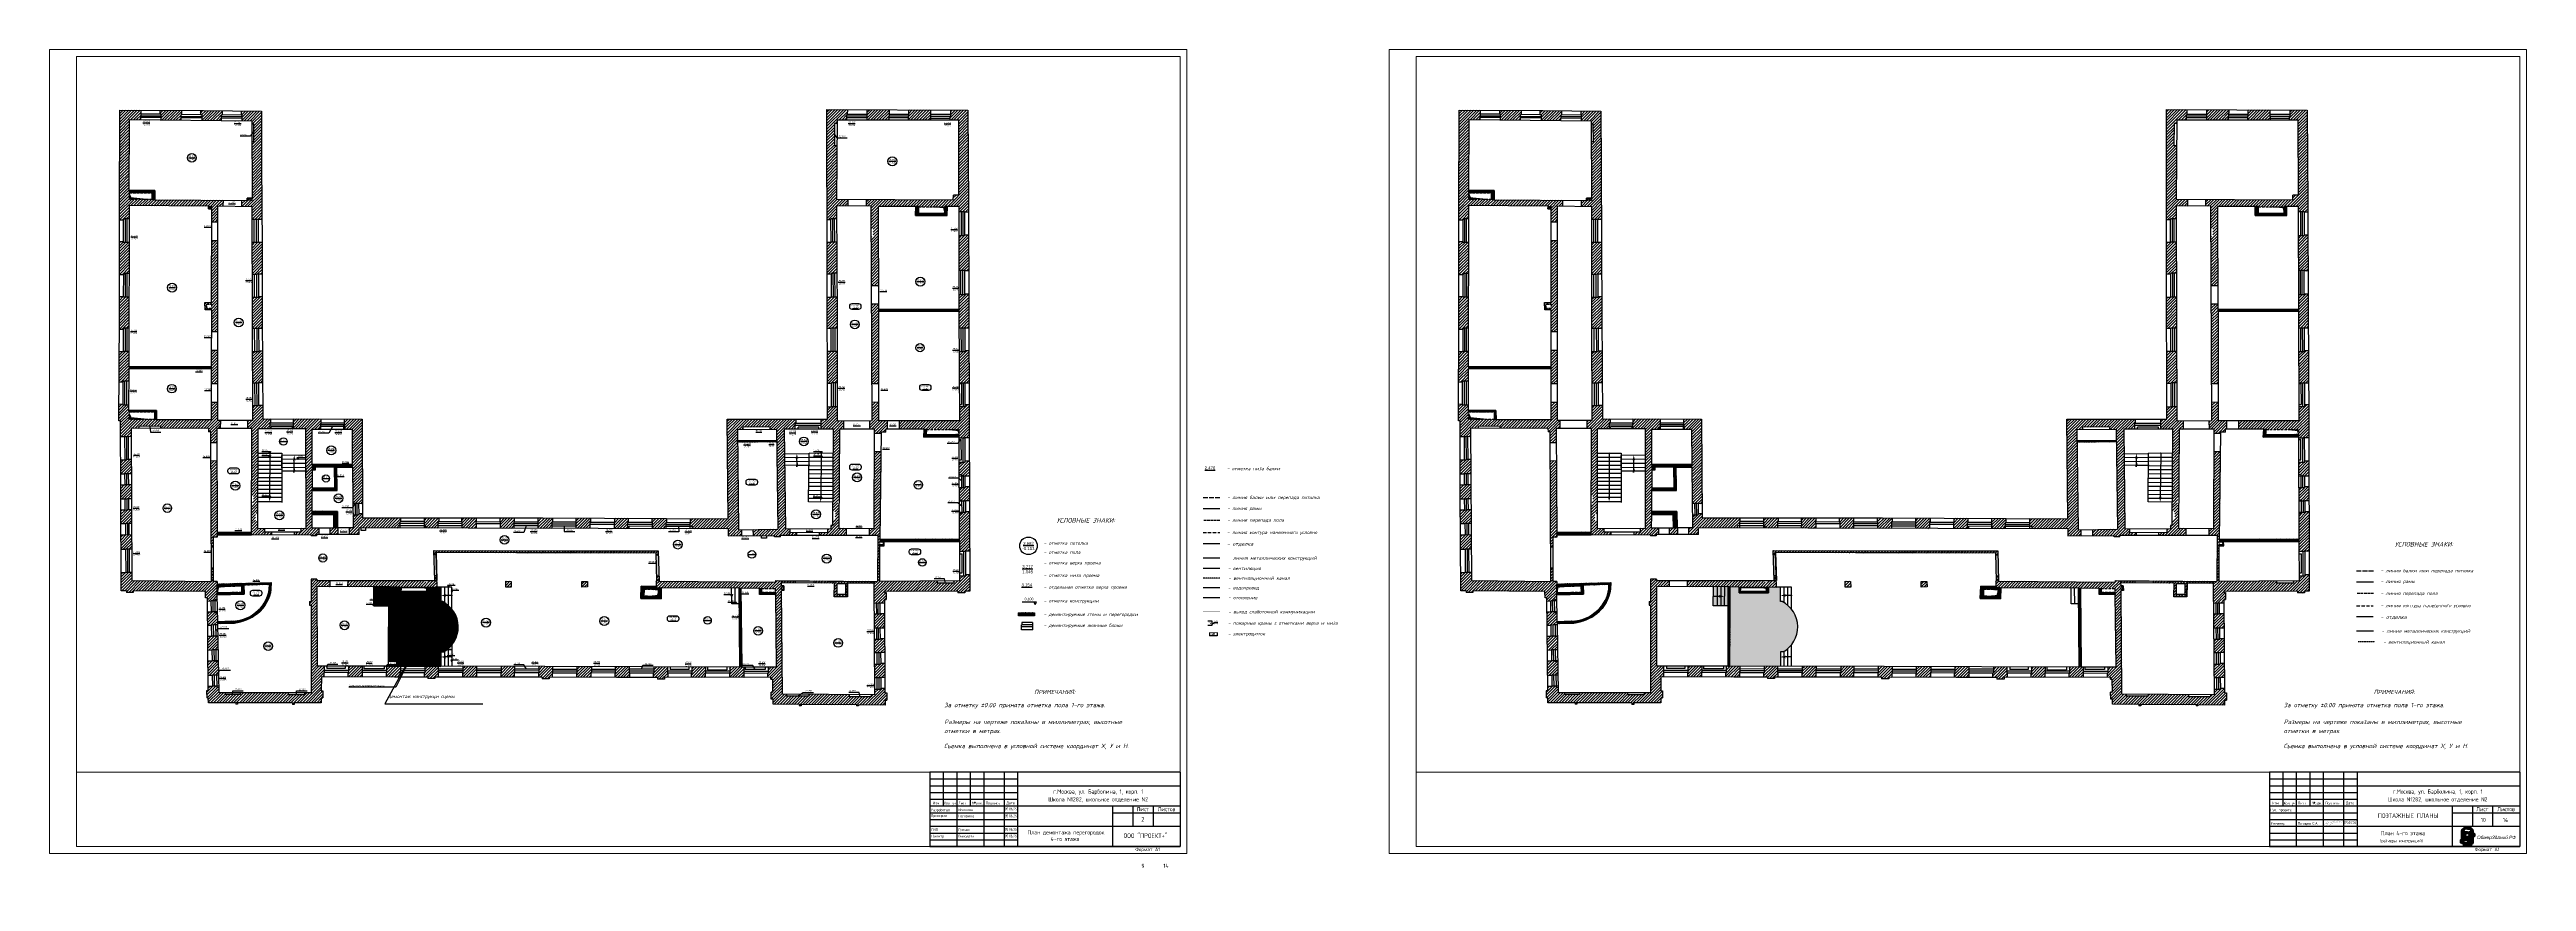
# Paper-space layout 'пробн.' of a CAD drawing. Header units: millimetres. Extents: x 490 to 183632, y -1929 to 59548.
# The model-space entities are those that its viewports show. They can reach past a viewport. Long polylines and large blocks are cut down to what shows.
import ezdxf
from ezdxf.enums import TextEntityAlignment as Align

# ---------------------------------------------------------------- set-up
doc = ezdxf.new("R2010")
doc.units = ezdxf.units.MM
doc.linetypes.add('334', pattern=[5, 4, -1])
doc.linetypes.add('ACAD_ISO10W100', pattern=[18, 12, -3, 0, -3])
for name, color, linetype in [('Контур', 7, 'Continuous'), ('Отметки', 7, 'Continuous'), ('подпись_', 7, 'Continuous'), ('Рама', 121, 'Continuous'), ('Слаботочные коммуникации', 192, 'Continuous'), ('Штриховка', 252, 'Continuous')]:
    doc.layers.add(name, color=color, linetype=linetype)
doc.layers.add('Основная надпись', color=7, linetype='Continuous', lineweight=30)
doc.layers.add('Рамка', color=7, linetype='Continuous', lineweight=25)
doc.styles.add('CIFRY', font='ROMANT.shx', dxfattribs={"oblique": 15, "height": 125})
doc.styles.add('GOST Common_4', font='GOST_Common.ttf', dxfattribs={"width": 0.9, "height": 200})
doc.styles.add('ISOCPEUR', font='isocpeur.ttf', dxfattribs={"width": 0.95})
doc.styles.add('NAKLON', font='ROMANS.shx', dxfattribs={"oblique": 15, "height": 125})
doc.styles.add('ROMANC', font='ROMANC.shx', dxfattribs={"height": 125})
doc.styles.add('rus', font='rusw2.shx', dxfattribs={"height": 0.06})
doc.styles.add('style1', font='ariali.ttf')
doc.dimstyles.new('GENPLAN_isoc', dxfattribs={"dimscale": 0.1, "dimtxt": 1.3, "dimasz": 0.3, "dimexe": 0.4, "dimexo": 0, "dimgap": 0.4, "dimtad": 1, "dimdec": 0, "dimlfac": 1000, "dimzin": 0, "dimtxsty": 'ISOCPEUR', "dimblk1": 'OBLIQUE', "dimblk2": 'OBLIQUE', "dimsah": 1, "dimcen": -1, "dimaunit": 1, "dimadec": 3, "dimazin": 0, "dimtfac": 0.75, "dimtdec": 0, "dimtix": 1, "dimtmove": 1, "dimatfit": 3, "dimldrblk": 'NONE', "dimfxl": 1, "dimtvp": 0.6, "dimarcsym": 0})

# ---------------------------------------------------------------- blocks, each defined once
blk = doc.blocks.new('Плющев Сергей')
at = {"layer": 'подпись_', "color": 5, "lineweight": 15, "const_width": 0.05, "flags": 128}
for points in [[(1275.6, 673.9), (1275.6, 674.3), (1275.7, 674.6), (1275.9, 675), (1276, 675.3), (1276, 675.6), (1275.8, 675.7), (1275.7, 675.7), (1275.6, 675.6), (1275.3, 675.5), (1274.9, 675.1), (1274.3, 673.9), (1273.5, 672.3), (1273, 671), (1272.7, 670.3), (1272.6, 669.8), (1272.6, 669.6), (1272.6, 669.5), (1272.8, 669.4), (1273, 669.4), (1273.4, 669.5), (1273.8, 669.7), (1274.6, 670.4), (1275.4, 671.3), (1276.7, 673), (1277.7, 674.3), (1278.7, 675.8), (1279.2, 676.7), (1279.5, 677.4), (1279.7, 677.8), (1279.8, 678), (1279.9, 678.1), (1280.2, 678.1), (1280.5, 677.9), (1280.4, 677.7), (1280, 677), (1279.3, 675.9), (1278.3, 673.5), (1277.7, 672.4), (1277.1, 671.4), (1277, 671.1), (1276.9, 671), (1276.8, 671), (1276.8, 671.2), (1276.6, 671.6), (1276.1, 672.3), (1275.7, 672.7), (1275.3, 672.9), (1275, 673.1), (1274.9, 673.2), (1274.7, 673.1), (1274.6, 673), (1274.2, 672.5), (1273.8, 671.7), (1273.5, 671.3), (1273.5, 671.1), (1273.4, 670.9), (1273.4, 670.8), (1273.5, 670.7), (1273.7, 670.8), (1275, 672.7), (1275.4, 673.4), (1276.3, 674.1), (1277.9, 675.4), (1281.2, 678), (1283.6, 679.8), (1284.5, 680.4), (1286.3, 681.5), (1287.5, 682.2), (1288, 682.5), (1288.3, 682.6), (1288.3, 682.6), (1288.3, 682.6), (1288.3, 682.5), (1288.1, 682.2), (1287.7, 681.9), (1285.1, 680), (1282.8, 678.4), (1281, 676.8), (1279.3, 675), (1278.4, 673.9)], [(1278.3, 673.7), (1280, 675.3), (1281.1, 676.2), (1282, 677), (1283, 677.8), (1283.7, 678.3), (1284.3, 678.7), (1284.7, 679.1)], [(1282.6, 677.4), (1282.2, 676.8), (1282, 676.5), (1281.7, 676.2), (1281.6, 676), (1281.6, 675.8), (1281.7, 675.8), (1282.5, 676.7), (1282.9, 677.2), (1283.8, 677.9), (1284.4, 678.4), (1284.6, 678.6), (1284.6, 678.7), (1284.6, 678.8), (1284.5, 678.9)], [(1284.6, 678.7), (1285.6, 679.4), (1286.1, 679.8), (1286.5, 680.1), (1286.7, 680.3), (1286.9, 680.6), (1286.9, 680.7), (1286.9, 680.7), (1286.8, 680.7), (1286.2, 680.4)], [(1286, 679.7), (1285.9, 679.5), (1285.9, 679.4), (1285.9, 679.3), (1285.9, 679.2), (1286, 679.2), (1286.5, 679.5), (1287.3, 680.1), (1288.1, 680.7), (1288.4, 680.9), (1288.5, 680.9), (1288.5, 680.8), (1287.8, 680.4), (1287.4, 680.1), (1287.4, 680), (1287.5, 679.9), (1287.5, 679.8), (1287.6, 679.8), (1288.3, 680.2), (1289.5, 681.1), (1291.1, 682.1), (1292.7, 683.1), (1294.6, 684.2), (1295.7, 684.9)], [(1298, 686.5), (1297.8, 686.4), (1297.7, 686.3), (1297.6, 686.2), (1297.5, 686.2), (1297.5, 686.1), (1297.4, 686.1), (1297.4, 686.1), (1297.3, 686), (1297.3, 686), (1297.2, 686), (1297.2, 685.9), (1297.1, 685.9), (1297.1, 685.9), (1297.1, 685.9), (1297, 685.8), (1297, 685.8), (1297, 685.8), (1296.9, 685.8), (1296.9, 685.7), (1296.9, 685.7), (1296.8, 685.7), (1296.8, 685.7), (1296.8, 685.7), (1296.7, 685.6), (1296.7, 685.6), (1296.7, 685.6), (1296.7, 685.6), (1296.6, 685.6), (1296.6, 685.5), (1296.6, 685.5), (1296.5, 685.5), (1296.5, 685.5), (1296.5, 685.5), (1296.5, 685.5), (1296.4, 685.4), (1296.4, 685.4), (1296.4, 685.4), (1296.4, 685.4), (1296.3, 685.4), (1296.3, 685.3), (1296.2, 685.3), (1296.2, 685.3), (1296.1, 685.2), (1296.1, 685.2), (1296, 685.2), (1295.9, 685.1), (1295.8, 685), (1295.7, 684.9)]]:
    blk.add_lwpolyline(points, dxfattribs=at)
blk = doc.blocks.new('ОбмерЗданий')
at = {"layer": 'Контур', "ltscale": 0.03}
h = blk.add_hatch(color=88, dxfattribs=at)
h.dxf.hatch_style = 1
h.paths.add_polyline_path([(-13556.97, 17241.26, 0.414214), (-13557.01, 17241.3), (-13557.14, 17241.3), (-13557.28, 17241.3, 0.414214), (-13557.32, 17241.26), (-13557.32, 17240.98, 0.414214), (-13557.28, 17240.94), (-13557.14, 17240.94), (-13557.01, 17240.94, 0.414214), (-13556.97, 17240.98)], flags=17)
h.paths.add_polyline_path([(-13557.01, 17241.12, -1), (-13557.27, 17241.12, -1)], flags=16)
h.paths.add_polyline_path([(-13557.03, 17241.12, -1), (-13557.26, 17241.12, -1)], flags=0)
h.paths.add_polyline_path([(-13556.86, 17240.75, 0.414214), (-13556.89, 17240.78), (-13557.14, 17240.78), (-13557.39, 17240.78, 0.414214), (-13557.42, 17240.75), (-13557.42, 17240.53, 0.414214), (-13557.41, 17240.52), (-13556.87, 17240.52, 0.414214), (-13556.86, 17240.53)], flags=17)
h.paths.add_polyline_path([(-13556.98, 17240.75), (-13556.98, 17240.75, -0.414214), (-13556.96, 17240.76), (-13556.94, 17240.76, -0.414214), (-13556.93, 17240.75), (-13556.93, 17240.75, -0.414214), (-13556.94, 17240.73), (-13556.96, 17240.73, -0.414214)], flags=16)
h.paths.add_polyline_path([(-13557.03, 17240.73), (-13557.05, 17240.73, -0.414214), (-13557.06, 17240.75), (-13557.06, 17240.75, -0.414214), (-13557.05, 17240.76), (-13557.03, 17240.76, -0.414214), (-13557.01, 17240.75), (-13557.01, 17240.75, -0.414214)], flags=16)
h.paths.add_polyline_path([(-13556.99, 17240.68), (-13556.99, 17240.68, -0.414214), (-13557, 17240.67), (-13557.02, 17240.67, -0.414214), (-13557.04, 17240.68), (-13557.04, 17240.68, -0.414214), (-13557.02, 17240.69), (-13557, 17240.69, -0.414214)], flags=16)
h.paths.add_polyline_path([(-13556.96, 17240.69), (-13556.94, 17240.69, -0.414214), (-13556.93, 17240.68), (-13556.93, 17240.68, -0.414214), (-13556.94, 17240.67), (-13556.96, 17240.67, -0.414214), (-13556.98, 17240.68), (-13556.98, 17240.68, -0.414214)], flags=16)
h.paths.add_polyline_path([(-13556.99, 17240.64), (-13556.99, 17240.64, -0.414214), (-13557, 17240.63), (-13557.02, 17240.63, -0.414214), (-13557.04, 17240.64), (-13557.04, 17240.64, -0.414214), (-13557.02, 17240.66), (-13557, 17240.66, -0.414214)], flags=16)
h.paths.add_polyline_path([(-13557.05, 17240.68), (-13557.05, 17240.68, -0.414214), (-13557.06, 17240.67), (-13557.08, 17240.67, -0.414214), (-13557.1, 17240.68), (-13557.1, 17240.68, -0.414214), (-13557.08, 17240.69), (-13557.06, 17240.69, -0.414214)], flags=16)
h.paths.add_polyline_path([(-13556.96, 17240.66), (-13556.94, 17240.66, -0.414214), (-13556.93, 17240.64), (-13556.93, 17240.64, -0.414214), (-13556.94, 17240.63), (-13556.96, 17240.63, -0.414214), (-13556.98, 17240.64), (-13556.98, 17240.64, -0.414214)], flags=16)
h.paths.add_polyline_path([(-13556.9, 17240.69), (-13556.88, 17240.69, -0.414214), (-13556.87, 17240.68), (-13556.87, 17240.68, -0.414214), (-13556.88, 17240.67), (-13556.9, 17240.67, -0.414214), (-13556.92, 17240.68), (-13556.92, 17240.68, -0.414214)], flags=16)
h.paths.add_polyline_path([(-13557.05, 17240.64), (-13557.05, 17240.64, -0.414214), (-13557.06, 17240.63), (-13557.08, 17240.63, -0.414214), (-13557.1, 17240.64), (-13557.1, 17240.64, -0.414214), (-13557.08, 17240.66), (-13557.06, 17240.66, -0.414214)], flags=16)
h.paths.add_polyline_path([(-13557, 17240.62, -0.414214), (-13556.99, 17240.61), (-13556.99, 17240.6, -0.414214), (-13557, 17240.59), (-13557.02, 17240.59, -0.414214), (-13557.04, 17240.6), (-13557.04, 17240.61, -0.414214), (-13557.02, 17240.62)], flags=16)
h.paths.add_polyline_path([(-13556.9, 17240.66), (-13556.88, 17240.66, -0.414214), (-13556.87, 17240.64), (-13556.87, 17240.64, -0.414214), (-13556.88, 17240.63), (-13556.9, 17240.63, -0.414214), (-13556.92, 17240.64), (-13556.92, 17240.64, -0.414214)], flags=16)
h.paths.add_polyline_path([(-13556.96, 17240.62), (-13556.94, 17240.62, -0.414214), (-13556.93, 17240.61), (-13556.93, 17240.6, -0.414214), (-13556.94, 17240.59), (-13556.96, 17240.59, -0.414214), (-13556.98, 17240.6), (-13556.98, 17240.61, -0.414214)], flags=16)
h.paths.add_polyline_path([(-13557.11, 17240.58, -0.414214), (-13557.15, 17240.54), (-13557.37, 17240.54, -0.414214), (-13557.41, 17240.58), (-13557.41, 17240.72, -0.414214), (-13557.37, 17240.76), (-13557.15, 17240.76, -0.414214), (-13557.11, 17240.72)], flags=0)
h.paths.add_polyline_path([(-13557.05, 17240.61), (-13557.05, 17240.6, -0.414214), (-13557.06, 17240.59), (-13557.08, 17240.59, -0.414214), (-13557.1, 17240.6), (-13557.1, 17240.61, -0.414214), (-13557.08, 17240.62), (-13557.06, 17240.62, -0.414214)], flags=16)
h.paths.add_polyline_path([(-13556.9, 17240.62), (-13556.88, 17240.62, -0.414214), (-13556.87, 17240.61), (-13556.87, 17240.6, -0.414214), (-13556.88, 17240.59), (-13556.9, 17240.59, -0.414214), (-13556.92, 17240.6), (-13556.92, 17240.61, -0.414214)], flags=16)
h.paths.add_polyline_path([(-13557.14, 17240.72), (-13557.14, 17240.59, -0.414214), (-13557.16, 17240.57), (-13557.36, 17240.57, -0.414214), (-13557.38, 17240.59), (-13557.38, 17240.72, -0.414214), (-13557.36, 17240.74), (-13557.16, 17240.74, -0.414214)], flags=0)
h.paths.add_polyline_path([(-13557, 17240.58, -0.414214), (-13556.99, 17240.56), (-13556.99, 17240.56, -0.414214), (-13557, 17240.55), (-13557.02, 17240.55, -0.414214), (-13557.04, 17240.56), (-13557.04, 17240.56, -0.414214), (-13557.02, 17240.58)], flags=16)
h.paths.add_polyline_path([(-13556.96, 17240.58), (-13556.94, 17240.58, -0.414214), (-13556.93, 17240.56), (-13556.93, 17240.56, -0.414214), (-13556.94, 17240.55), (-13556.96, 17240.55, -0.414214), (-13556.98, 17240.56), (-13556.98, 17240.56, -0.414214)], flags=16)
h.paths.add_polyline_path([(-13557.05, 17240.56), (-13557.05, 17240.56, -0.414214), (-13557.06, 17240.55), (-13557.08, 17240.55, -0.414214), (-13557.1, 17240.56), (-13557.1, 17240.56, -0.414214), (-13557.08, 17240.58), (-13557.06, 17240.58, -0.414214)], flags=16)
h.paths.add_polyline_path([(-13556.9, 17240.58), (-13556.88, 17240.58, -0.414214), (-13556.87, 17240.56), (-13556.87, 17240.56, -0.414214), (-13556.88, 17240.55), (-13556.9, 17240.55, -0.414214), (-13556.92, 17240.56), (-13556.92, 17240.56, -0.414214)], flags=16)
h.paths.add_polyline_path([(-13557.11, 17240.72, 0.414214), (-13557.15, 17240.76), (-13557.37, 17240.76, 0.414214), (-13557.41, 17240.72), (-13557.41, 17240.58, 0.414214), (-13557.37, 17240.54), (-13557.15, 17240.54, 0.414214), (-13557.11, 17240.58)], flags=16)
h.paths.add_polyline_path([(-13557.14, 17240.59, -0.414214), (-13557.16, 17240.57), (-13557.36, 17240.57, -0.414214), (-13557.38, 17240.59), (-13557.38, 17240.72, -0.414214), (-13557.36, 17240.74), (-13557.16, 17240.74, -0.414214), (-13557.14, 17240.72)], flags=0)
h.paths.add_polyline_path([(-13556.76, 17241.45, 0.202632), (-13556.77, 17241.49), (-13556.93, 17241.64, 0.195198), (-13556.97, 17241.66), (-13557.14, 17241.66), (-13557.31, 17241.66, 0.195198), (-13557.35, 17241.64), (-13557.51, 17241.49, 0.202632), (-13557.53, 17241.45), (-13557.53, 17240.55, 0.414214), (-13557.5, 17240.52), (-13557.48, 17240.52), (-13557.48, 17240.75, -0.414214), (-13557.39, 17240.83), (-13557.37, 17240.83), (-13557.37, 17241.3, 0.231745), (-13557.39, 17241.35), (-13557.42, 17241.37, -0.444568), (-13557.43, 17241.48), (-13557.33, 17241.58, -0.195198), (-13557.26, 17241.61), (-13557.14, 17241.61), (-13557.03, 17241.61, -0.195198), (-13556.95, 17241.58), (-13556.85, 17241.48, -0.444568), (-13556.86, 17241.37), (-13556.89, 17241.35, 0.231745), (-13556.91, 17241.3), (-13556.91, 17240.83), (-13556.89, 17240.83, -0.414214), (-13556.81, 17240.75), (-13556.81, 17240.52), (-13556.78, 17240.52, 0.414214), (-13556.76, 17240.55)])
h = blk.add_hatch(color=253, dxfattribs=at)
h.dxf.hatch_style = 1
h.paths.add_polyline_path([(-13557.11, 17240.72, 0.414214), (-13557.15, 17240.76), (-13557.37, 17240.76, 0.414214), (-13557.41, 17240.72), (-13557.41, 17240.58, 0.414214), (-13557.37, 17240.54), (-13557.15, 17240.54, 0.414214), (-13557.11, 17240.58)])
h.paths.add_polyline_path([(-13557.14, 17240.59, -0.414214), (-13557.16, 17240.57), (-13557.36, 17240.57, -0.414214), (-13557.38, 17240.59), (-13557.38, 17240.72, -0.414214), (-13557.36, 17240.74), (-13557.16, 17240.74, -0.414214), (-13557.14, 17240.72)], flags=16)
h = blk.add_hatch(color=252, dxfattribs=at)
h.dxf.hatch_style = 1
h.paths.add_polyline_path([(-13556.93, 17240.64), (-13556.93, 17240.64, 0.414214), (-13556.94, 17240.66), (-13556.96, 17240.66, 0.414214), (-13556.98, 17240.64), (-13556.98, 17240.64, 0.414214), (-13556.96, 17240.63), (-13556.94, 17240.63, 0.414214)])
h.paths.add_polyline_path([(-13556.93, 17240.68), (-13556.93, 17240.68, 0.414214), (-13556.94, 17240.69), (-13556.96, 17240.69, 0.414214), (-13556.98, 17240.68), (-13556.98, 17240.68, 0.414214), (-13556.96, 17240.67), (-13556.94, 17240.67, 0.414214)])
h.paths.add_polyline_path([(-13557, 17240.67), (-13557.02, 17240.67, -0.414214), (-13557.04, 17240.68), (-13557.04, 17240.68, -0.414214), (-13557.02, 17240.69), (-13557, 17240.69, -0.414214), (-13556.99, 17240.68), (-13556.99, 17240.68, -0.414214)])
h.paths.add_polyline_path([(-13557.05, 17240.68), (-13557.05, 17240.68, 0.414214), (-13557.06, 17240.69), (-13557.08, 17240.69, 0.414214), (-13557.1, 17240.68), (-13557.1, 17240.68, 0.414214), (-13557.08, 17240.67), (-13557.06, 17240.67, 0.414214)])
h.paths.add_polyline_path([(-13557.06, 17240.66), (-13557.08, 17240.66, 0.414214), (-13557.1, 17240.64), (-13557.1, 17240.64, 0.414214), (-13557.08, 17240.63), (-13557.06, 17240.63, 0.414214), (-13557.05, 17240.64), (-13557.05, 17240.64, 0.414214)])
h.paths.add_polyline_path([(-13557.06, 17240.62), (-13557.08, 17240.62, 0.414214), (-13557.1, 17240.61), (-13557.1, 17240.6, 0.414214), (-13557.08, 17240.59), (-13557.06, 17240.59, 0.414214), (-13557.05, 17240.6), (-13557.05, 17240.61, 0.414214)])
h.paths.add_polyline_path([(-13557.05, 17240.56, -0.414214), (-13557.06, 17240.55), (-13557.08, 17240.55, -0.414214), (-13557.1, 17240.56), (-13557.1, 17240.56, -0.414214), (-13557.08, 17240.58), (-13557.06, 17240.58, -0.414214), (-13557.05, 17240.56)])
h.paths.add_polyline_path([(-13556.99, 17240.56, 0.414214), (-13557, 17240.58), (-13557.02, 17240.58, 0.414214), (-13557.04, 17240.56), (-13557.04, 17240.56, 0.414214), (-13557.02, 17240.55), (-13557, 17240.55, 0.414214), (-13556.99, 17240.56)])
h.paths.add_polyline_path([(-13557, 17240.62), (-13557.02, 17240.62, 0.414214), (-13557.04, 17240.61), (-13557.04, 17240.6, 0.414214), (-13557.02, 17240.59), (-13557, 17240.59, 0.414214), (-13556.99, 17240.6), (-13556.99, 17240.61, 0.414214)])
h.paths.add_polyline_path([(-13557, 17240.66), (-13557.02, 17240.66, 0.414214), (-13557.04, 17240.64), (-13557.04, 17240.64, 0.414214), (-13557.02, 17240.63), (-13557, 17240.63, 0.414214), (-13556.99, 17240.64), (-13556.99, 17240.64, 0.414214)])
h.paths.add_polyline_path([(-13556.87, 17240.68), (-13556.87, 17240.68, 0.414214), (-13556.88, 17240.69), (-13556.9, 17240.69, 0.414214), (-13556.92, 17240.68), (-13556.92, 17240.68, 0.414214), (-13556.9, 17240.67), (-13556.88, 17240.67, 0.414214)])
h.paths.add_polyline_path([(-13556.88, 17240.66), (-13556.9, 17240.66, 0.414214), (-13556.92, 17240.64), (-13556.92, 17240.64, 0.414214), (-13556.9, 17240.63), (-13556.88, 17240.63, 0.414214), (-13556.87, 17240.64), (-13556.87, 17240.64, 0.414214)])
h.paths.add_polyline_path([(-13556.88, 17240.62), (-13556.9, 17240.62, 0.414214), (-13556.92, 17240.61), (-13556.92, 17240.6, 0.414214), (-13556.9, 17240.59), (-13556.88, 17240.59, 0.414214), (-13556.87, 17240.6), (-13556.87, 17240.61, 0.414214)])
h.paths.add_polyline_path([(-13556.87, 17240.56), (-13556.87, 17240.56, 0.414214), (-13556.88, 17240.58), (-13556.9, 17240.58, 0.414214), (-13556.92, 17240.56), (-13556.92, 17240.56, 0.414214), (-13556.9, 17240.55), (-13556.88, 17240.55, 0.414214)])
h.paths.add_polyline_path([(-13556.93, 17240.56), (-13556.93, 17240.56, 0.414214), (-13556.94, 17240.58), (-13556.96, 17240.58, 0.414214), (-13556.98, 17240.56), (-13556.98, 17240.56, 0.414214), (-13556.96, 17240.55), (-13556.94, 17240.55, 0.414214)])
h.paths.add_polyline_path([(-13556.94, 17240.62), (-13556.96, 17240.62, 0.414214), (-13556.98, 17240.61), (-13556.98, 17240.6, 0.414214), (-13556.96, 17240.59), (-13556.94, 17240.59, 0.414214), (-13556.93, 17240.6), (-13556.93, 17240.61, 0.414214)])
h.paths.add_polyline_path([(-13556.93, 17240.75, 0.414214), (-13556.94, 17240.76), (-13556.96, 17240.76, 0.414214), (-13556.98, 17240.75), (-13556.98, 17240.75, 0.414214), (-13556.96, 17240.73), (-13556.94, 17240.73, 0.414214), (-13556.93, 17240.75)])
h.paths.add_polyline_path([(-13557.01, 17240.75, 0.414214), (-13557.03, 17240.76), (-13557.05, 17240.76, 0.414214), (-13557.06, 17240.75), (-13557.06, 17240.75, 0.414214), (-13557.05, 17240.73), (-13557.03, 17240.73, 0.414214), (-13557.01, 17240.75)])
at = {"layer": 'Штриховка', "ltscale": 0.03}
h = blk.add_hatch(color=252, dxfattribs=at)
h.dxf.hatch_style = 1
h.paths.add_polyline_path([(-13557.06, 17240.69), (-13557.08, 17240.69, 0.414214), (-13557.1, 17240.68), (-13557.1, 17240.68, 0.414214), (-13557.08, 17240.67), (-13557.06, 17240.67, 0.414214), (-13557.05, 17240.68), (-13557.05, 17240.68, 0.414214)], flags=0)
h.paths.add_polyline_path([(-13557, 17240.69), (-13557.02, 17240.69, 0.414214), (-13557.04, 17240.68), (-13557.04, 17240.68, 0.414214), (-13557.02, 17240.67), (-13557, 17240.67, 0.414214), (-13556.99, 17240.68), (-13556.99, 17240.68, 0.414214)], flags=0)
h.paths.add_polyline_path([(-13556.93, 17240.68), (-13556.93, 17240.68, 0.414214), (-13556.94, 17240.69), (-13556.96, 17240.69, 0.414214), (-13556.98, 17240.68), (-13556.98, 17240.68, 0.414214), (-13556.96, 17240.67), (-13556.94, 17240.67, 0.414214)], flags=0)
h.paths.add_polyline_path([(-13556.87, 17240.68), (-13556.87, 17240.68, 0.414214), (-13556.88, 17240.69), (-13556.9, 17240.69, 0.414214), (-13556.92, 17240.68), (-13556.92, 17240.68, 0.414214), (-13556.9, 17240.67), (-13556.88, 17240.67, 0.414214)], flags=0)
h.paths.add_polyline_path([(-13556.88, 17240.66), (-13556.9, 17240.66, 0.414214), (-13556.92, 17240.64), (-13556.92, 17240.64, 0.414214), (-13556.9, 17240.63), (-13556.88, 17240.63, 0.414214), (-13556.87, 17240.64), (-13556.87, 17240.64, 0.414214)], flags=0)
h.paths.add_polyline_path([(-13556.87, 17240.6), (-13556.87, 17240.61, 0.414214), (-13556.88, 17240.62), (-13556.9, 17240.62, 0.414214), (-13556.92, 17240.61), (-13556.92, 17240.6, 0.414214), (-13556.9, 17240.59), (-13556.88, 17240.59, 0.414214)], flags=0)
h.paths.add_polyline_path([(-13556.94, 17240.62), (-13556.96, 17240.62, 0.414214), (-13556.98, 17240.61), (-13556.98, 17240.6, 0.414214), (-13556.96, 17240.59), (-13556.94, 17240.59, 0.414214), (-13556.93, 17240.6), (-13556.93, 17240.61, 0.414214)], flags=0)
h.paths.add_polyline_path([(-13556.99, 17240.61, 0.414214), (-13557, 17240.62), (-13557.02, 17240.62, 0.414214), (-13557.04, 17240.61), (-13557.04, 17240.6, 0.414214), (-13557.02, 17240.59), (-13557, 17240.59, 0.414214), (-13556.99, 17240.6)], flags=0)
h.paths.add_polyline_path([(-13557.06, 17240.62), (-13557.08, 17240.62, 0.414214), (-13557.1, 17240.61), (-13557.1, 17240.6, 0.414214), (-13557.08, 17240.59), (-13557.06, 17240.59, 0.414214), (-13557.05, 17240.6), (-13557.05, 17240.61, 0.414214)], flags=0)
h.paths.add_polyline_path([(-13557.05, 17240.56), (-13557.05, 17240.56, 0.414214), (-13557.06, 17240.58), (-13557.08, 17240.58, 0.414214), (-13557.1, 17240.56), (-13557.1, 17240.56, 0.414214), (-13557.08, 17240.55), (-13557.06, 17240.55, 0.414214)], flags=0)
h.paths.add_polyline_path([(-13556.99, 17240.56, 0.414214), (-13557, 17240.58), (-13557.02, 17240.58, 0.414214), (-13557.04, 17240.56), (-13557.04, 17240.56, 0.414214), (-13557.02, 17240.55), (-13557, 17240.55, 0.414214), (-13556.99, 17240.56)], flags=0)
h.paths.add_polyline_path([(-13556.94, 17240.58), (-13556.96, 17240.58, 0.414214), (-13556.98, 17240.56), (-13556.98, 17240.56, 0.414214), (-13556.96, 17240.55), (-13556.94, 17240.55, 0.414214), (-13556.93, 17240.56), (-13556.93, 17240.56, 0.414214)], flags=0)
h.paths.add_polyline_path([(-13556.87, 17240.56, 0.414214), (-13556.88, 17240.58), (-13556.9, 17240.58, 0.414214), (-13556.92, 17240.56), (-13556.92, 17240.56, 0.414214), (-13556.9, 17240.55), (-13556.88, 17240.55, 0.414214), (-13556.87, 17240.56)], flags=0)
h.paths.add_polyline_path([(-13556.7, 17240.56), (-13556.7, 17240.99), (-13556.64, 17240.99, 0.414214), (-13556.6, 17241.03), (-13556.6, 17241.2, 0.414214), (-13556.64, 17241.25), (-13556.7, 17241.25), (-13556.7, 17241.44, 0.202632), (-13556.74, 17241.53), (-13556.89, 17241.68, 0.195198), (-13556.98, 17241.71), (-13557.14, 17241.71), (-13557.3, 17241.71, 0.195198), (-13557.39, 17241.68), (-13557.54, 17241.53, 0.202632), (-13557.58, 17241.44), (-13557.58, 17240.75), (-13557.64, 17240.75, 0.414214), (-13557.68, 17240.71), (-13557.68, 17240.58, 0.414214), (-13557.64, 17240.54), (-13557.58, 17240.54, 0.385363), (-13557.5, 17240.47), (-13557.46, 17240.47), (-13557.41, 17240.42, 0.364728), (-13557.45, 17240.36), (-13557.45, 17240.32, 0.414214), (-13557.4, 17240.26), (-13557.14, 17240.26), (-13556.89, 17240.26, 0.414214), (-13556.83, 17240.32), (-13556.83, 17240.36, 0.364728), (-13556.88, 17240.42), (-13556.83, 17240.47), (-13556.78, 17240.47, 0.422441)])
h.paths.add_polyline_path([(-13557.42, 17240.53), (-13557.42, 17240.75, -0.414214), (-13557.39, 17240.78), (-13557.14, 17240.78), (-13556.89, 17240.78, -0.414214), (-13556.86, 17240.75), (-13556.86, 17240.53, -0.414214), (-13556.87, 17240.52), (-13557.14, 17240.52), (-13557.41, 17240.52, -0.414214)], flags=16)
h.paths.add_polyline_path([(-13557.5, 17240.52, -0.414214), (-13557.53, 17240.55), (-13557.53, 17241.45, -0.202632), (-13557.51, 17241.49), (-13557.35, 17241.64, -0.195198), (-13557.31, 17241.66), (-13557.14, 17241.66), (-13556.97, 17241.66, -0.195198), (-13556.93, 17241.64), (-13556.77, 17241.49, -0.202632), (-13556.76, 17241.45), (-13556.76, 17240.55, -0.414214), (-13556.78, 17240.52), (-13556.81, 17240.52), (-13556.81, 17240.75, 0.414214), (-13556.89, 17240.83), (-13556.91, 17240.83), (-13556.97, 17240.83), (-13557.14, 17240.83), (-13557.32, 17240.83), (-13557.37, 17240.83), (-13557.39, 17240.83, 0.414214), (-13557.48, 17240.75), (-13557.48, 17240.52)], flags=16)
h.paths.add_polyline_path([(-13557.39, 17240.47), (-13557.14, 17240.47), (-13556.9, 17240.47), (-13556.95, 17240.42), (-13557.14, 17240.42), (-13557.34, 17240.42)], flags=16)
h.paths.add_polyline_path([(-13557.41, 17240.58), (-13557.41, 17240.72, -0.414214), (-13557.37, 17240.76), (-13557.15, 17240.76, -0.414214), (-13557.11, 17240.72), (-13557.11, 17240.58, -0.414214), (-13557.15, 17240.54), (-13557.37, 17240.54, -0.414214)], flags=0)
h.paths.add_polyline_path([(-13557.38, 17240.59), (-13557.38, 17240.72, -0.414214), (-13557.36, 17240.74), (-13557.16, 17240.74, -0.414214), (-13557.14, 17240.72), (-13557.14, 17240.59, -0.414214), (-13557.16, 17240.57), (-13557.36, 17240.57, -0.414214)], flags=0)
h.paths.add_polyline_path([(-13557.4, 17240.37), (-13557.14, 17240.37), (-13556.89, 17240.37), (-13556.89, 17240.31), (-13557.14, 17240.31), (-13557.4, 17240.31)], flags=16)
h.paths.add_polyline_path([(-13557.58, 17240.59), (-13557.63, 17240.59), (-13557.63, 17240.7), (-13557.58, 17240.7)], flags=16)
h.paths.add_polyline_path([(-13557.1, 17240.56), (-13557.1, 17240.56, -0.414214), (-13557.08, 17240.58), (-13557.06, 17240.58, -0.414214), (-13557.05, 17240.56), (-13557.05, 17240.56, -0.414214), (-13557.06, 17240.55), (-13557.08, 17240.55, -0.414214)], flags=0)
h.paths.add_polyline_path([(-13557.1, 17240.6), (-13557.1, 17240.61, -0.414214), (-13557.08, 17240.62), (-13557.06, 17240.62, -0.414214), (-13557.05, 17240.61), (-13557.05, 17240.6, -0.414214), (-13557.06, 17240.59), (-13557.08, 17240.59, -0.414214)], flags=0)
h.paths.add_polyline_path([(-13557.32, 17241.32, 0.231745), (-13557.35, 17241.38), (-13557.39, 17241.41, -0.449072), (-13557.39, 17241.45), (-13557.3, 17241.54, -0.195198), (-13557.26, 17241.55), (-13557.14, 17241.55), (-13557.02, 17241.55, -0.195198), (-13556.99, 17241.54), (-13556.89, 17241.45, -0.449072), (-13556.9, 17241.41), (-13556.93, 17241.38, 0.231745), (-13556.97, 17241.32), (-13556.97, 17240.9, -0.121915), (-13557.01, 17240.89), (-13557.14, 17240.89), (-13557.27, 17240.89, -0.121915), (-13557.32, 17240.9)], flags=0)
h.paths.add_polyline_path([(-13557.1, 17240.64), (-13557.1, 17240.64, -0.414214), (-13557.08, 17240.66), (-13557.06, 17240.66, -0.414214), (-13557.05, 17240.64), (-13557.05, 17240.64, -0.414214), (-13557.06, 17240.63), (-13557.08, 17240.63, -0.414214)], flags=0)
h.paths.add_polyline_path([(-13557.1, 17240.68), (-13557.1, 17240.68, -0.414214), (-13557.08, 17240.69), (-13557.06, 17240.69, -0.414214), (-13557.05, 17240.68), (-13557.05, 17240.68, -0.414214), (-13557.06, 17240.67), (-13557.08, 17240.67, -0.414214)], flags=0)
h.paths.add_polyline_path([(-13557.04, 17240.56), (-13557.04, 17240.56, -0.414214), (-13557.02, 17240.58), (-13557, 17240.58, -0.414214), (-13556.99, 17240.56), (-13556.99, 17240.56, -0.414214), (-13557, 17240.55), (-13557.02, 17240.55, -0.414214)], flags=0)
h.paths.add_polyline_path([(-13557.04, 17240.6), (-13557.04, 17240.61, -0.414214), (-13557.02, 17240.62), (-13557, 17240.62, -0.414214), (-13556.99, 17240.61), (-13556.99, 17240.6, -0.414214), (-13557, 17240.59), (-13557.02, 17240.59, -0.414214)], flags=0)
h.paths.add_polyline_path([(-13557.04, 17240.64), (-13557.04, 17240.64, -0.414214), (-13557.02, 17240.66), (-13557, 17240.66, -0.414214), (-13556.99, 17240.64), (-13556.99, 17240.64, -0.414214), (-13557, 17240.63), (-13557.02, 17240.63, -0.414214)], flags=0)
h.paths.add_polyline_path([(-13557.04, 17240.68), (-13557.04, 17240.68, -0.414214), (-13557.02, 17240.69), (-13557, 17240.69, -0.414214), (-13556.99, 17240.68), (-13556.99, 17240.68, -0.414214), (-13557, 17240.67), (-13557.02, 17240.67, -0.414214)], flags=0)
h.paths.add_polyline_path([(-13557.06, 17240.75), (-13557.06, 17240.75, -0.414214), (-13557.05, 17240.76), (-13557.03, 17240.76, -0.414214), (-13557.01, 17240.75), (-13557.01, 17240.75, -0.414214), (-13557.03, 17240.73), (-13557.05, 17240.73, -0.414214)], flags=0)
h.paths.add_polyline_path([(-13556.98, 17240.56), (-13556.98, 17240.56, -0.414214), (-13556.96, 17240.58), (-13556.94, 17240.58, -0.414214), (-13556.93, 17240.56), (-13556.93, 17240.56, -0.414214), (-13556.94, 17240.55), (-13556.96, 17240.55, -0.414214)], flags=0)
h.paths.add_polyline_path([(-13557.32, 17240.98), (-13557.32, 17241.26, -0.414214), (-13557.28, 17241.3), (-13557.14, 17241.3), (-13557.01, 17241.3, -0.414214), (-13556.97, 17241.26), (-13556.97, 17240.98, -0.414214), (-13557.01, 17240.94), (-13557.14, 17240.94), (-13557.28, 17240.94, -0.414214)], flags=0)
h.paths.add_polyline_path([(-13556.98, 17240.6), (-13556.98, 17240.61, -0.414214), (-13556.96, 17240.62), (-13556.94, 17240.62, -0.414214), (-13556.93, 17240.61), (-13556.93, 17240.6, -0.414214), (-13556.94, 17240.59), (-13556.96, 17240.59, -0.414214)], flags=0)
h.paths.add_polyline_path([(-13556.98, 17240.64), (-13556.98, 17240.64, -0.414214), (-13556.96, 17240.66), (-13556.94, 17240.66, -0.414214), (-13556.93, 17240.64), (-13556.93, 17240.64, -0.414214), (-13556.94, 17240.63), (-13556.96, 17240.63, -0.414214)], flags=0)
h.paths.add_polyline_path([(-13556.98, 17240.68), (-13556.98, 17240.68, -0.414214), (-13556.96, 17240.69), (-13556.94, 17240.69, -0.414214), (-13556.93, 17240.68), (-13556.93, 17240.68, -0.414214), (-13556.94, 17240.67), (-13556.96, 17240.67, -0.414214)], flags=0)
h.paths.add_polyline_path([(-13556.98, 17240.75), (-13556.98, 17240.75, -0.414214), (-13556.96, 17240.76), (-13556.94, 17240.76, -0.414214), (-13556.93, 17240.75), (-13556.93, 17240.75, -0.414214), (-13556.94, 17240.73), (-13556.96, 17240.73, -0.414214)], flags=0)
h.paths.add_polyline_path([(-13556.92, 17240.56), (-13556.92, 17240.56, -0.414214), (-13556.9, 17240.58), (-13556.88, 17240.58, -0.414214), (-13556.87, 17240.56), (-13556.87, 17240.56, -0.414214), (-13556.88, 17240.55), (-13556.9, 17240.55, -0.414214)], flags=0)
h.paths.add_polyline_path([(-13556.92, 17240.6), (-13556.92, 17240.61, -0.414214), (-13556.9, 17240.62), (-13556.88, 17240.62, -0.414214), (-13556.87, 17240.61), (-13556.87, 17240.6, -0.414214), (-13556.88, 17240.59), (-13556.9, 17240.59, -0.414214)], flags=0)
h.paths.add_polyline_path([(-13556.92, 17240.64), (-13556.92, 17240.64, -0.414214), (-13556.9, 17240.66), (-13556.88, 17240.66, -0.414214), (-13556.87, 17240.64), (-13556.87, 17240.64, -0.414214), (-13556.88, 17240.63), (-13556.9, 17240.63, -0.414214)], flags=0)
h.paths.add_polyline_path([(-13556.92, 17240.68), (-13556.92, 17240.68, -0.414214), (-13556.9, 17240.69), (-13556.88, 17240.69, -0.414214), (-13556.87, 17240.68), (-13556.87, 17240.68, -0.414214), (-13556.88, 17240.67), (-13556.9, 17240.67, -0.414214)], flags=0)
h.paths.add_polyline_path([(-13557.27, 17241.12, -1), (-13557.01, 17241.12, -1)], flags=0)
h.paths.add_polyline_path([(-13557.22, 17241.12, -1), (-13557.06, 17241.12, -1)], flags=0)
h.paths.add_polyline_path([(-13556.7, 17241.04), (-13556.7, 17241.19), (-13556.65, 17241.19), (-13556.65, 17241.04)], flags=16)
h = blk.add_hatch(color=252, dxfattribs=at)
h.dxf.hatch_style = 1
h.paths.add_polyline_path([(-13557.27, 17241.12, 1), (-13557.01, 17241.12, 1)], flags=17)
h.paths.add_polyline_path([(-13557.03, 17241.12, -1), (-13557.26, 17241.12, -1)], flags=16)
h.paths.add_polyline_path([(-13556.91, 17241.3, -0.231745), (-13556.89, 17241.35), (-13556.86, 17241.37, 0.444568), (-13556.85, 17241.48), (-13556.95, 17241.58, 0.195198), (-13557.03, 17241.61), (-13557.14, 17241.61), (-13557.26, 17241.61, 0.195198), (-13557.33, 17241.58), (-13557.43, 17241.48, 0.444568), (-13557.42, 17241.37), (-13557.39, 17241.35, -0.231745), (-13557.37, 17241.3), (-13557.37, 17240.83), (-13557.32, 17240.83), (-13557.32, 17241.32, 0.231745), (-13557.35, 17241.38), (-13557.39, 17241.41, -0.449072), (-13557.39, 17241.45), (-13557.3, 17241.54, -0.195198), (-13557.26, 17241.55), (-13557.14, 17241.55), (-13557.02, 17241.55, -0.195198), (-13556.99, 17241.54), (-13556.89, 17241.45, -0.449072), (-13556.9, 17241.41), (-13556.93, 17241.38, 0.231745), (-13556.97, 17241.32), (-13556.97, 17240.83), (-13556.91, 17240.83)])
h = blk.add_hatch(color=252, dxfattribs=at)
h.dxf.hatch_style = 1
h.paths.add_polyline_path([(-13556.96, 17241.34, 0.129067), (-13557.01, 17241.35), (-13557.14, 17241.35), (-13557.27, 17241.35, 0.129067), (-13557.32, 17241.34, -0.06061), (-13557.32, 17241.32), (-13557.32, 17241.26, -0.414214), (-13557.28, 17241.3), (-13557.14, 17241.3), (-13557.01, 17241.3, -0.414214), (-13556.97, 17241.26), (-13556.97, 17241.32, -0.06061)])
h.paths.add_polyline_path([(-13556.97, 17240.98, -0.414214), (-13557.01, 17240.94), (-13557.14, 17240.94), (-13557.28, 17240.94, -0.414214), (-13557.32, 17240.98), (-13557.32, 17240.9, 0.121915), (-13557.27, 17240.89), (-13557.14, 17240.89), (-13557.01, 17240.89, 0.121915), (-13556.97, 17240.9)])
at = {"layer": 'Контур', "ltscale": 0.03}
for p, q in [((-13557.58, 17240.75), (-13557.58, 17241.44)), ((-13557.54, 17241.53), (-13557.39, 17241.68)), ((-13557.53, 17240.55), (-13557.53, 17241.45)), ((-13557.53, 17240.99), (-13557.53, 17241.25)), ((-13557.51, 17241.49), (-13557.35, 17241.64)), ((-13557.43, 17241.48), (-13557.33, 17241.58)), ((-13557.42, 17241.37), (-13557.39, 17241.35)), ((-13557.39, 17241.45), (-13557.3, 17241.54)), ((-13557.39, 17241.41), (-13557.35, 17241.38)), ((-13557.37, 17241.3), (-13557.37, 17240.83)), ((-13557.37, 17241.25), (-13557.37, 17240.98)), ((-13557.32, 17241.32), (-13557.32, 17240.83)), ((-13557.32, 17241.26), (-13557.32, 17240.98)), ((-13557.14, 17241.66), (-13557.31, 17241.66)), ((-13557.14, 17241.71), (-13557.3, 17241.71)), ((-13557.14, 17241.3), (-13557.28, 17241.3)), ((-13557.14, 17241.35), (-13557.27, 17241.35)), ((-13557.14, 17241.61), (-13557.26, 17241.61)), ((-13557.14, 17241.55), (-13557.26, 17241.55)), ((-13557.14, 17241.71), (-13556.98, 17241.71)), ((-13557.14, 17241.66), (-13556.97, 17241.66)), ((-13557.14, 17241.61), (-13557.03, 17241.61)), ((-13557.14, 17241.55), (-13557.02, 17241.55)), ((-13557.14, 17241.35), (-13557.01, 17241.35)), ((-13557.14, 17241.3), (-13557.01, 17241.3)), ((-13556.89, 17241.45), (-13556.99, 17241.54)), ((-13556.97, 17241.32), (-13556.97, 17240.83)), ((-13556.97, 17241.26), (-13556.97, 17240.98)), ((-13556.85, 17241.48), (-13556.95, 17241.58)), ((-13556.77, 17241.49), (-13556.93, 17241.64)), ((-13556.9, 17241.41), (-13556.93, 17241.38)), ((-13556.91, 17241.3), (-13556.91, 17240.83)), ((-13556.91, 17241.25), (-13556.91, 17240.98)), ((-13556.74, 17241.53), (-13556.89, 17241.68)), ((-13556.86, 17241.37), (-13556.89, 17241.35)), ((-13556.76, 17240.55), (-13556.76, 17241.45)), ((-13556.76, 17240.99), (-13556.76, 17241.25)), ((-13556.7, 17241.25), (-13556.7, 17241.44)), ((-13556.7, 17241.25), (-13556.64, 17241.25)), ((-13556.7, 17241.04), (-13556.7, 17241.19)), ((-13556.7, 17241.04), (-13556.7, 17241.19)), ((-13556.7, 17241.19), (-13556.65, 17241.19)), ((-13556.65, 17241.04), (-13556.7, 17241.04)), ((-13556.65, 17241.19), (-13556.65, 17241.04)), ((-13556.6, 17241.2), (-13556.6, 17241.03)), ((-13557.68, 17240.71), (-13557.68, 17240.58)), ((-13557.58, 17240.75), (-13557.64, 17240.75)), ((-13557.64, 17240.54), (-13557.58, 17240.54)), ((-13557.58, 17240.7), (-13557.63, 17240.7)), ((-13557.63, 17240.7), (-13557.63, 17240.59)), ((-13557.63, 17240.59), (-13557.58, 17240.59)), ((-13557.58, 17240.59), (-13557.58, 17240.7)), ((-13557.58, 17240.59), (-13557.58, 17240.7)), ((-13557.48, 17240.52), (-13557.5, 17240.52)), ((-13557.46, 17240.47), (-13557.5, 17240.47)), ((-13557.48, 17240.52), (-13557.48, 17240.75)), ((-13557.46, 17240.47), (-13557.41, 17240.42)), ((-13557.45, 17240.36), (-13557.45, 17240.32)), ((-13557.42, 17240.53), (-13557.42, 17240.75)), ((-13557.41, 17240.58), (-13557.41, 17240.72)), ((-13556.87, 17240.52), (-13557.41, 17240.52)), ((-13556.89, 17240.37), (-13557.4, 17240.37)), ((-13557.4, 17240.37), (-13557.4, 17240.31)), ((-13557.4, 17240.31), (-13556.89, 17240.31)), ((-13557.4, 17240.26), (-13557.14, 17240.26)), ((-13557.39, 17240.83), (-13556.89, 17240.83)), ((-13557.14, 17240.78), (-13557.39, 17240.78)), ((-13557.39, 17240.47), (-13556.9, 17240.47)), ((-13557.39, 17240.47), (-13557.34, 17240.42)), ((-13557.38, 17240.59), (-13557.38, 17240.72)), ((-13557.37, 17240.76), (-13557.15, 17240.76)), ((-13557.15, 17240.54), (-13557.37, 17240.54)), ((-13557.36, 17240.74), (-13557.16, 17240.74)), ((-13557.16, 17240.57), (-13557.36, 17240.57)), ((-13557.34, 17240.42), (-13556.95, 17240.42)), ((-13557.28, 17240.94), (-13557.14, 17240.94)), ((-13557.27, 17240.89), (-13557.14, 17240.89)), ((-13557.01, 17240.94), (-13557.14, 17240.94)), ((-13557.01, 17240.89), (-13557.14, 17240.89)), ((-13557.14, 17240.78), (-13556.89, 17240.78)), ((-13557.14, 17240.72), (-13557.14, 17240.59)), ((-13556.89, 17240.26), (-13557.14, 17240.26)), ((-13557.11, 17240.72), (-13557.11, 17240.58)), ((-13557.1, 17240.68), (-13557.1, 17240.68)), ((-13557.1, 17240.64), (-13557.1, 17240.64)), ((-13557.1, 17240.6), (-13557.1, 17240.61)), ((-13557.1, 17240.56), (-13557.1, 17240.56)), ((-13557.08, 17240.69), (-13557.06, 17240.69)), ((-13557.06, 17240.67), (-13557.08, 17240.67)), ((-13557.08, 17240.66), (-13557.06, 17240.66)), ((-13557.06, 17240.63), (-13557.08, 17240.63)), ((-13557.08, 17240.62), (-13557.06, 17240.62)), ((-13557.06, 17240.59), (-13557.08, 17240.59)), ((-13557.08, 17240.58), (-13557.06, 17240.58)), ((-13557.06, 17240.55), (-13557.08, 17240.55)), ((-13557.06, 17240.75), (-13557.06, 17240.75)), ((-13557.05, 17240.76), (-13557.03, 17240.76)), ((-13557.03, 17240.73), (-13557.05, 17240.73)), ((-13557.05, 17240.68), (-13557.05, 17240.68)), ((-13557.05, 17240.64), (-13557.05, 17240.64)), ((-13557.05, 17240.61), (-13557.05, 17240.6)), ((-13557.05, 17240.56), (-13557.05, 17240.56)), ((-13557.04, 17240.68), (-13557.04, 17240.68)), ((-13557.04, 17240.64), (-13557.04, 17240.64)), ((-13557.04, 17240.6), (-13557.04, 17240.61)), ((-13557.04, 17240.56), (-13557.04, 17240.56)), ((-13557.02, 17240.69), (-13557, 17240.69)), ((-13557, 17240.67), (-13557.02, 17240.67)), ((-13557.02, 17240.66), (-13557, 17240.66)), ((-13557, 17240.63), (-13557.02, 17240.63)), ((-13557.02, 17240.62), (-13557, 17240.62)), ((-13557, 17240.59), (-13557.02, 17240.59)), ((-13557.02, 17240.58), (-13557, 17240.58)), ((-13557, 17240.55), (-13557.02, 17240.55)), ((-13557.01, 17240.75), (-13557.01, 17240.75)), ((-13556.99, 17240.68), (-13556.99, 17240.68)), ((-13556.99, 17240.64), (-13556.99, 17240.64)), ((-13556.99, 17240.61), (-13556.99, 17240.6)), ((-13556.99, 17240.56), (-13556.99, 17240.56)), ((-13556.98, 17240.75), (-13556.98, 17240.75)), ((-13556.98, 17240.68), (-13556.98, 17240.68)), ((-13556.98, 17240.64), (-13556.98, 17240.64)), ((-13556.98, 17240.6), (-13556.98, 17240.61)), ((-13556.98, 17240.56), (-13556.98, 17240.56)), ((-13556.96, 17240.76), (-13556.94, 17240.76)), ((-13556.94, 17240.73), (-13556.96, 17240.73)), ((-13556.96, 17240.69), (-13556.94, 17240.69)), ((-13556.94, 17240.67), (-13556.96, 17240.67)), ((-13556.96, 17240.66), (-13556.94, 17240.66)), ((-13556.94, 17240.63), (-13556.96, 17240.63)), ((-13556.96, 17240.62), (-13556.94, 17240.62)), ((-13556.94, 17240.59), (-13556.96, 17240.59)), ((-13556.96, 17240.58), (-13556.94, 17240.58)), ((-13556.94, 17240.55), (-13556.96, 17240.55)), ((-13556.9, 17240.47), (-13556.95, 17240.42)), ((-13556.93, 17240.75), (-13556.93, 17240.75)), ((-13556.93, 17240.68), (-13556.93, 17240.68)), ((-13556.93, 17240.64), (-13556.93, 17240.64)), ((-13556.93, 17240.61), (-13556.93, 17240.6)), ((-13556.93, 17240.56), (-13556.93, 17240.56)), ((-13556.92, 17240.68), (-13556.92, 17240.68)), ((-13556.92, 17240.64), (-13556.92, 17240.64)), ((-13556.92, 17240.6), (-13556.92, 17240.61)), ((-13556.92, 17240.56), (-13556.92, 17240.56)), ((-13556.9, 17240.69), (-13556.88, 17240.69)), ((-13556.88, 17240.67), (-13556.9, 17240.67)), ((-13556.9, 17240.66), (-13556.88, 17240.66)), ((-13556.88, 17240.63), (-13556.9, 17240.63)), ((-13556.9, 17240.62), (-13556.88, 17240.62)), ((-13556.88, 17240.59), (-13556.9, 17240.59)), ((-13556.9, 17240.58), (-13556.88, 17240.58)), ((-13556.88, 17240.55), (-13556.9, 17240.55)), ((-13556.89, 17240.37), (-13556.89, 17240.31)), ((-13556.83, 17240.47), (-13556.88, 17240.42)), ((-13556.87, 17240.68), (-13556.87, 17240.68)), ((-13556.87, 17240.64), (-13556.87, 17240.64)), ((-13556.87, 17240.61), (-13556.87, 17240.6)), ((-13556.87, 17240.56), (-13556.87, 17240.56)), ((-13556.86, 17240.53), (-13556.86, 17240.75)), ((-13556.83, 17240.47), (-13556.78, 17240.47)), ((-13556.83, 17240.36), (-13556.83, 17240.32)), ((-13556.81, 17240.52), (-13556.81, 17240.75)), ((-13556.81, 17240.52), (-13556.78, 17240.52)), ((-13556.7, 17240.56), (-13556.7, 17240.99)), ((-13556.64, 17240.99), (-13556.7, 17240.99))]:
    blk.add_line(p, q, dxfattribs=at)
for radius in [0.131, 0.117]:
    blk.add_circle((-13557.14, 17241.12), radius, dxfattribs=at)
for centre, radius, start, end in [((-13557.46, 17241.44), 0.125, 134.1806, 180), ((-13557.47, 17241.45), 0.0554, 134.1806, 180), ((-13557.38, 17241.43), 0.0759, 138.4682, 234.3419), ((-13557.38, 17241.43), 0.0237, 141.9624, 238.6964), ((-13557.3, 17241.59), 0.125, 90, 134.1806), ((-13557.43, 17241.3), 0.0554, 0, 52.1907), ((-13557.31, 17241.6), 0.0554, 90, 134.1806), ((-13557.4, 17241.32), 0.0831, 0, 52.1907), ((-13557.26, 17241.5), 0.111, 90, 134.1806), ((-13557.27, 17241.25), 0.0981, 90, 119.4173), ((-13557.28, 17241.26), 0.0416, 90, 180), ((-13557.26, 17241.5), 0.0554, 90, 134.1806), ((-13557.03, 17241.5), 0.111, 45.8194, 90), ((-13557.02, 17241.5), 0.0554, 45.8194, 90), ((-13557.01, 17241.25), 0.0981, 60.5827, 90), ((-13557.01, 17241.26), 0.0416, 0, 90), ((-13556.98, 17241.59), 0.125, 45.8194, 90), ((-13556.97, 17241.6), 0.0554, 45.8194, 90), ((-13556.88, 17241.32), 0.0831, 127.8093, 180), ((-13556.86, 17241.3), 0.0554, 127.8093, 180), ((-13556.91, 17241.43), 0.0237, 301.3036, 38.0376), ((-13556.91, 17241.43), 0.0759, 305.6581, 41.5318), ((-13556.81, 17241.45), 0.0554, 0, 45.8194), ((-13556.83, 17241.44), 0.125, 0, 45.8194), ((-13556.64, 17241.2), 0.0416, 0, 90), ((-13556.64, 17241.03), 0.0416, 270, 0), ((-13557.64, 17240.71), 0.0416, 90, 180), ((-13557.64, 17240.58), 0.0416, 180, 270), ((-13557.5, 17240.55), 0.0781, 185.7008, 270), ((-13557.5, 17240.55), 0.0277, 180, 270), ((-13557.39, 17240.75), 0.0831, 90, 180), ((-13557.4, 17240.36), 0.0554, 99.8467, 180), ((-13557.4, 17240.32), 0.0554, 180, 270), ((-13557.39, 17240.75), 0.0308, 90, 180), ((-13557.41, 17240.53), 0.0111, 180, 270), ((-13557.37, 17240.72), 0.0416, 90, 180), ((-13557.37, 17240.58), 0.0416, 180, 270), ((-13557.36, 17240.72), 0.0194, 90, 180), ((-13557.36, 17240.59), 0.0194, 180, 270), ((-13557.28, 17240.98), 0.0416, 180, 270), ((-13557.27, 17240.98), 0.0981, 242.1963, 270), ((-13557.16, 17240.72), 0.0194, 0, 90), ((-13557.16, 17240.59), 0.0194, 270, 0), ((-13557.15, 17240.72), 0.0416, 0, 90), ((-13557.15, 17240.58), 0.0416, 270, 0), ((-13557.08, 17240.68), 0.0111, 90, 180), ((-13557.08, 17240.68), 0.0111, 180, 270), ((-13557.08, 17240.64), 0.0111, 90, 180), ((-13557.08, 17240.64), 0.0111, 180, 270), ((-13557.08, 17240.61), 0.0111, 90, 180), ((-13557.08, 17240.6), 0.0111, 180, 270), ((-13557.08, 17240.56), 0.0111, 90, 180), ((-13557.08, 17240.56), 0.0111, 180, 270), ((-13557.05, 17240.75), 0.0111, 90, 180), ((-13557.05, 17240.75), 0.0111, 180, 270), ((-13557.06, 17240.68), 0.0111, 0, 90), ((-13557.06, 17240.68), 0.0111, 270, 0), ((-13557.06, 17240.64), 0.0111, 0, 90), ((-13557.06, 17240.64), 0.0111, 270, 0), ((-13557.06, 17240.61), 0.0111, 0, 90), ((-13557.06, 17240.6), 0.0111, 270, 0), ((-13557.06, 17240.56), 0.0111, 0, 90), ((-13557.06, 17240.56), 0.0111, 270, 0), ((-13557.02, 17240.68), 0.0111, 90, 180), ((-13557.02, 17240.68), 0.0111, 180, 270), ((-13557.02, 17240.64), 0.0111, 90, 180), ((-13557.02, 17240.64), 0.0111, 180, 270), ((-13557.02, 17240.61), 0.0111, 90, 180), ((-13557.02, 17240.6), 0.0111, 180, 270), ((-13557.02, 17240.56), 0.0111, 90, 180), ((-13557.02, 17240.56), 0.0111, 180, 270), ((-13557.03, 17240.75), 0.0111, 0, 90), ((-13557.03, 17240.75), 0.0111, 270, 0), ((-13557.01, 17240.98), 0.0416, 270, 0), ((-13557.01, 17240.98), 0.0981, 270, 297.8037), ((-13557, 17240.68), 0.0111, 0, 90), ((-13557, 17240.68), 0.0111, 270, 0), ((-13557, 17240.64), 0.0111, 0, 90), ((-13557, 17240.64), 0.0111, 270, 0), ((-13557, 17240.61), 0.0111, 0, 90), ((-13557, 17240.6), 0.0111, 270, 0), ((-13557, 17240.56), 0.0111, 0, 90), ((-13557, 17240.56), 0.0111, 270, 0), ((-13556.96, 17240.75), 0.0111, 90, 180), ((-13556.96, 17240.75), 0.0111, 180, 270), ((-13556.96, 17240.68), 0.0111, 90, 180), ((-13556.96, 17240.68), 0.0111, 180, 270), ((-13556.96, 17240.64), 0.0111, 90, 180), ((-13556.96, 17240.64), 0.0111, 180, 270), ((-13556.96, 17240.61), 0.0111, 90, 180), ((-13556.96, 17240.6), 0.0111, 180, 270), ((-13556.96, 17240.56), 0.0111, 90, 180), ((-13556.96, 17240.56), 0.0111, 180, 270), ((-13556.94, 17240.75), 0.0111, 0, 90), ((-13556.94, 17240.75), 0.0111, 270, 0), ((-13556.94, 17240.68), 0.0111, 0, 90), ((-13556.94, 17240.68), 0.0111, 270, 0), ((-13556.94, 17240.64), 0.0111, 0, 90), ((-13556.94, 17240.64), 0.0111, 270, 0), ((-13556.94, 17240.61), 0.0111, 0, 90), ((-13556.94, 17240.6), 0.0111, 270, 0), ((-13556.94, 17240.56), 0.0111, 0, 90), ((-13556.94, 17240.56), 0.0111, 270, 0), ((-13556.9, 17240.68), 0.0111, 90, 180), ((-13556.9, 17240.68), 0.0111, 180, 270), ((-13556.9, 17240.64), 0.0111, 90, 180), ((-13556.9, 17240.64), 0.0111, 180, 270), ((-13556.9, 17240.61), 0.0111, 90, 180), ((-13556.9, 17240.6), 0.0111, 180, 270), ((-13556.9, 17240.56), 0.0111, 90, 180), ((-13556.9, 17240.56), 0.0111, 180, 270), ((-13556.89, 17240.75), 0.0831, 0, 90), ((-13556.89, 17240.75), 0.0308, 0, 90), ((-13556.89, 17240.32), 0.0554, 270, 0), ((-13556.88, 17240.68), 0.0111, 0, 90), ((-13556.88, 17240.68), 0.0111, 270, 0), ((-13556.88, 17240.64), 0.0111, 0, 90), ((-13556.88, 17240.64), 0.0111, 270, 0), ((-13556.88, 17240.61), 0.0111, 0, 90), ((-13556.88, 17240.6), 0.0111, 270, 0), ((-13556.88, 17240.56), 0.0111, 0, 90), ((-13556.88, 17240.56), 0.0111, 270, 0), ((-13556.89, 17240.36), 0.0554, 360, 80.1533), ((-13556.87, 17240.53), 0.0111, 270, 0), ((-13556.78, 17240.55), 0.0815, 270.9789, 2.5837), ((-13556.78, 17240.55), 0.0277, 270, 0)]:
    blk.add_arc(centre, radius, start, end, dxfattribs=at)
blk = doc.blocks.new('817')
at = {"color": 0}
for p, q in [((0, 1.8), (-0.5, -0.2)), ((0.5, 0.2), (-0.5, -0.2)), ((0.5, 0.2), (-0.2, -2.2))]:
    blk.add_line(p, q, dxfattribs=at)
blk.add_solid([(-0.2, -1.2), (0.3, -1.4), (-0.2, -2.2)], dxfattribs=at)
blk = doc.blocks.new('S1')
at = {"color": 0, "const_width": 0.75}
blk.add_lwpolyline([(-0.375, 0, 1), (0.375, 0, 1)], format="xyb", close=True, dxfattribs=at)
blk = doc.blocks.new('*U541')
at = {"layer": 'Штриховка'}
blk.add_lwpolyline([(0, 0), (2.76, 1.8)], dxfattribs=at)
blk.add_solid([(3.02, 1.96), (2.63, 1.83), (2.74, 1.67), (2.76, 1.8)], dxfattribs=at)
at = {"layer": 'Штриховка', "xscale": 0.07662220042706856, "yscale": 0.07662220042706856, "zscale": 0.07662220042706856, "rotation": 181.6208634803452}
blk.add_blockref('S1', (0, 0), dxfattribs=at)
blk = doc.blocks.new('*U542')
at = {"layer": 'Штриховка'}
blk.add_lwpolyline([(0, 0), (-0.34, -0.24)], dxfattribs=at)
blk.add_solid([(-0.59, -0.42), (-0.21, -0.27), (-0.32, -0.11), (-0.34, -0.24)], dxfattribs=at)
at = {"layer": 'Штриховка', "xscale": 0.07662220042706859, "yscale": 0.07662220042706859, "zscale": 0.07662220042706859, "rotation": 4.069244109742704}
blk.add_blockref('S1', (0, 0), dxfattribs=at)
blk = doc.blocks.new('*U540')
at = {"layer": 'Штриховка'}
blk.add_lwpolyline([(0, 0), (2.72, 1.8)], dxfattribs=at)
blk.add_solid([(2.98, 1.97), (2.59, 1.84), (2.7, 1.67), (2.72, 1.8)], dxfattribs=at)
at = {"layer": 'Штриховка', "xscale": 0.0766222004270686, "yscale": 0.0766222004270686, "zscale": 0.0766222004270686, "rotation": 182.063316152048}
blk.add_blockref('S1', (0, 0), dxfattribs=at)
blk = doc.blocks.new('*U539')
at = {"layer": 'Штриховка'}
blk.add_lwpolyline([(0, 0), (-0.28, 0.42)], dxfattribs=at)
blk.add_solid([(-0.44, 0.68), (-0.31, 0.29), (-0.14, 0.4), (-0.28, 0.42)], dxfattribs=at)
at = {"layer": 'Штриховка', "xscale": 0.0766222004270686, "yscale": 0.0766222004270686, "zscale": 0.0766222004270686, "rotation": 271.8411984199585}
blk.add_blockref('S1', (0, 0), dxfattribs=at)
blk = doc.blocks.new('*U538')
at = {"layer": 'Штриховка'}
blk.add_lwpolyline([(0, 0), (0.28, -0.42)], dxfattribs=at)
blk.add_solid([(0.45, -0.68), (0.31, -0.29), (0.15, -0.4), (0.28, -0.42)], dxfattribs=at)
at = {"layer": 'Штриховка', "xscale": 0.07662220042706859, "yscale": 0.07662220042706859, "zscale": 0.07662220042706859, "rotation": 92.00857567819726}
blk.add_blockref('S1', (0, 0), dxfattribs=at)
blk = doc.blocks.new('*U537')
at = {"layer": 'Штриховка'}
blk.add_lwpolyline([(0, 0), (0.27, -0.41)], dxfattribs=at)
blk.add_solid([(0.44, -0.67), (0.31, -0.28), (0.14, -0.39), (0.27, -0.41)], dxfattribs=at)
at = {"layer": 'Штриховка', "xscale": 0.07662220042706859, "yscale": 0.07662220042706859, "zscale": 0.07662220042706859, "rotation": 92.00857567819726}
blk.add_blockref('S1', (0, 0), dxfattribs=at)
blk = doc.blocks.new('*U543')
at = {"layer": 'Штриховка'}
blk.add_lwpolyline([(0, 0), (-0.6, -0.4)], dxfattribs=at)
blk.add_solid([(-0.85, -0.57), (-0.47, -0.43), (-0.58, -0.27), (-0.6, -0.4)], dxfattribs=at)
at = {"layer": 'Штриховка', "xscale": 0.0766222004270686, "yscale": 0.0766222004270686, "zscale": 0.0766222004270686, "rotation": 2.070707374974376}
blk.add_blockref('S1', (0, 0), dxfattribs=at)
blk = doc.blocks.new('_Oblique')
at = {"color": 0, "linetype": 'ByBlock', "lineweight": -2}
blk.add_line((-0.5, -0.5), (0.5, 0.5), dxfattribs=at)

msp = doc.modelspace()

# ---------------------------------------------------------------- hatches: boundary and pattern name
at = {"ltscale": 0.03, "true_color": 0xcd2027, "transparency": 33554610}
h = msp.add_hatch(dxfattribs=at)
h.set_pattern_fill('ANSI38', color=242, scale=10)
h.paths.add_polyline_path([(907419, 1664825), (907410, 1665008), (909292, 1664990), (909292, 1664313), (909096, 1664335), (909096, 1664825)])
h = msp.add_hatch(dxfattribs=at)
h.set_pattern_fill('ANSI38', color=242, scale=10)
h.paths.add_polyline_path([(913336, 1663820), (913268, 1663832), (913266, 1663645), (913507, 1663642), (913502, 1663708), (913336, 1663708)])
h = msp.add_hatch(dxfattribs=at)
h.set_pattern_fill('ANSI38', color=242, scale=10)
h.paths.add_polyline_path([(916492, 1664416), (916478, 1664366), (916199, 1664366), (916199, 1664251), (916123, 1664257), (916123, 1664417)])
h = msp.add_hatch(dxfattribs=at)
h.set_pattern_fill('ANSI38', color=242, scale=10)
h.paths.add_polyline_path([(967897, 1663811), (967682, 1663804), (967682, 1663280), (965792, 1663280), (965792, 1663804), (965564, 1663807), (965547, 1663134), (967895, 1663141)])
h = msp.add_hatch(dxfattribs=at)
h.set_pattern_fill('ANSI38', color=242, scale=10)
h.paths.add_polyline_path([(968781, 1656208), (962804, 1656207), (962807, 1656063), (968781, 1656069)])
h = msp.add_hatch(dxfattribs=at)
h.set_pattern_fill('ANSI38', color=242, scale=10)
h.paths.add_polyline_path([(913497, 1651961), (907392, 1651966), (907389, 1651826), (913501, 1651822)])
h = msp.add_hatch(dxfattribs=at)
h.set_pattern_fill('ANSI38', color=242, scale=10)
h.paths.add_polyline_path([(952391, 1646403), (952391, 1646503), (955285, 1646506), (955287, 1646406)])
h = msp.add_hatch(dxfattribs=at)
h.set_pattern_fill('ANSI38', color=242, scale=10)
h.paths.add_polyline_path([(922896, 1644739), (920938, 1644748), (920936, 1644343), (921188, 1644343), (921188, 1644571), (922576, 1644570), (922579, 1644414), (922748, 1644417), (922746, 1644556), (922895, 1644555)])
h.paths.add_polyline_path([(923640, 1644735), (922896, 1644739), (922895, 1644555), (923638, 1644547)])
h.paths.add_polyline_path([(923898, 1644734), (923640, 1644735), (923638, 1644547), (923903, 1644544)])
h.paths.add_polyline_path([(922748, 1644417), (922579, 1644414), (922589, 1643762), (922759, 1643765)])
h.paths.add_polyline_path([(922759, 1643765), (922589, 1643762), (922602, 1642990), (920938, 1642991), (920943, 1642823), (922774, 1642822)])
h = msp.add_hatch(dxfattribs=at)
h.set_pattern_fill('ANSI38', color=242, scale=15)
h.paths.add_polyline_path([(913911, 1639524), (916457, 1639535), (916457, 1639742), (913909, 1639727)])
h = msp.add_hatch(dxfattribs=at)
h.set_pattern_fill('ANSI38', color=242, scale=10)
h.paths.add_polyline_path([(968802, 1639224), (962920, 1639210), (962914, 1639037), (963145, 1639037), (963161, 1638794), (962914, 1638794), (962914, 1638732), (963237, 1638732), (963218, 1639044), (968794, 1639051)])
h = msp.add_hatch(dxfattribs=at)
h.set_pattern_fill('ANSI38', color=242, scale=10)
h.paths.add_polyline_path([(929995, 1636158), (929928, 1638382), (946520, 1638366), (946588, 1636128), (946423, 1636139), (946368, 1638193), (930099, 1638239), (930155, 1636158)])
h = msp.add_hatch(dxfattribs=at)
h.set_pattern_fill('ANSI38', color=242, scale=10)
h.paths.add_polyline_path([(916228, 1635965), (913914, 1635904), (913917, 1635121), (915893, 1635156), (915869, 1635821), (916231, 1635833)])
h.paths.add_polyline_path([(915706, 1635773), (915718, 1635292), (913966, 1635249), (913954, 1635730)], flags=16)
h.paths.add_polyline_path([(917109, 1635988), (916228, 1635965), (916231, 1635833), (917112, 1635863)], flags=17)
h.paths.add_polyline_path([(917909, 1636009), (917109, 1635988), (917112, 1635863), (917770, 1635884), (917753, 1635534, -0.1847818), (916943, 1633977, -0.1963573), (914980, 1633158), (913950, 1633110), (913963, 1632982), (915181, 1633025, 0.1444689), (916881, 1633738, 0.1991739), (917885, 1635527)])
h = msp.add_hatch(dxfattribs=at)
h.set_pattern_fill('ANSI38', color=242, scale=10)
h.paths.add_polyline_path([(926595, 1635692), (925499, 1635698), (925491, 1634307), (926592, 1634301)])
edge = h.paths.add_edge_path()
edge.add_line((930578, 1634610), (930462, 1634610))
edge.add_line((930462, 1634610), (930462, 1635687))
edge.add_line((930462, 1635687), (930168, 1635687))
edge.add_line((930168, 1635687), (930169, 1635654))
edge.add_line((930169, 1635654), (929567, 1635676))
edge.add_line((929567, 1635676), (929563, 1635246))
edge.add_line((929563, 1635246), (927407, 1635266))
edge.add_line((927407, 1635266), (927411, 1635688))
edge.add_line((927411, 1635688), (926736, 1635692))
edge.add_line((926736, 1635692), (926720, 1629831))
edge.add_line((926720, 1629831), (930450, 1629823))
edge.add_line((930450, 1629823), (930452, 1630896))
edge.add_line((930452, 1630896), (930648, 1630896))
edge.add_arc((929631, 1632734), 2101, 298.94914, 301.05744)
edge.add_line((930715, 1630935), (930806, 1630993))
edge.add_line((930806, 1630993), (930894, 1631056))
edge.add_arc((929631, 1632734), 2101, 306.95734, 423.22057)
h = msp.add_hatch(dxfattribs=at)
h.set_pattern_fill('ANSI38', color=242, scale=10)
h.paths.add_polyline_path([(926580, 1629836), (926720, 1629831), (926736, 1635692), (926595, 1635692)])
h = msp.add_hatch(dxfattribs=at)
h.set_pattern_fill('ANSI38', color=242, scale=10)
h.paths.add_polyline_path([(929567, 1635676), (927411, 1635688), (927407, 1635266), (929563, 1635246)])
h.paths.add_polyline_path([(927502, 1635657), (929412, 1635657), (929412, 1635351), (927502, 1635351)], flags=16)
h = msp.add_hatch(dxfattribs=at)
h.set_pattern_fill('ANSI38', color=242, scale=10)
h.paths.add_polyline_path([(946376, 1635720), (945262, 1635742), (945222, 1634838), (946734, 1634818), (946748, 1635638), (946377, 1635637)])
h.paths.add_polyline_path([(945475, 1635532), (946549, 1635505), (946535, 1634979), (945461, 1635007)], flags=16)
h = msp.add_hatch(dxfattribs=at)
h.set_pattern_fill('ANSI38', color=242, scale=10)
h.paths.add_polyline_path([(954167, 1635568), (954011, 1635580), (954008, 1635133), (955206, 1635133), (955175, 1635276), (954167, 1635276)])
h = msp.add_hatch(dxfattribs=at)
h.set_pattern_fill('ANSI38', color=242, scale=10)
h.paths.add_polyline_path([(962484, 1636104), (958048, 1636138), (958047, 1635987), (959556, 1635974), (959540, 1634966), (960512, 1634966), (960517, 1635971), (962484, 1635961)])
h.paths.add_polyline_path([(960355, 1635959), (960355, 1635128), (959745, 1635128), (959745, 1635959)], flags=16)
h.paths.add_polyline_path([(958048, 1636138), (956672, 1636148), (956671, 1635998), (958047, 1635987)])
h.paths.add_polyline_path([(956672, 1636148), (955633, 1636156), (955633, 1636007), (956671, 1635998)])
at = {"layer": 'Штриховка', "ltscale": 0.03, "true_color": 0x636466}
h = msp.add_hatch(dxfattribs=at)
h.set_pattern_fill('_USER', color=251, scale=150, angle=45, pattern_type=0)
h.set_pattern_definition([(45, (935379.23, 1635933.93), (-106.066, 106.066), [])])
h.paths.add_polyline_path([(935646, 1636107), (935245, 1636112), (935245, 1635672), (935656, 1635688)])
h.paths.add_polyline_path([(941280, 1636103), (940864, 1636099), (940869, 1635685), (941298, 1635695)])
h.paths.add_polyline_path([(959721, 1661166), (959442, 1661165), (959302, 1661172), (959004, 1661172), (959006, 1659480), (959007, 1658823), (959321, 1658824), (959321, 1658872), (959461, 1658873), (959733, 1658874)])
h.paths.add_polyline_path([(959742, 1668295), (959541, 1668297), (959556, 1669954), (959757, 1669952), (959760, 1670186), (960477, 1670186), (960477, 1670474), (960477, 1670614), (960502, 1670614), (960503, 1670967), (958995, 1670974), (959003, 1662843), (959294, 1662843), (959294, 1662894), (959434, 1662895), (959713, 1662896), (959708, 1663853), (960543, 1663845), (960546, 1664316), (959705, 1664321)])
h.paths.add_polyline_path([(963596, 1670953), (961946, 1670961), (961944, 1670614), (961969, 1670614), (961969, 1670474), (961969, 1670186), (963594, 1670185), (963594, 1670473)])
h.paths.add_polyline_path([(966641, 1670600), (966643, 1670940), (965018, 1670947), (965016, 1670473), (965016, 1670185), (966682, 1670184), (966682, 1670460), (966641, 1670460)])
h.paths.add_polyline_path([(969410, 1670927), (968126, 1670933), (968124, 1670600), (968124, 1670460), (968100, 1670460), (968100, 1670184), (968738, 1670184), (968747, 1664643), (968343, 1664650), (968336, 1664269), (961892, 1664308), (961888, 1663832), (962269, 1663829), (962277, 1662162), (962419, 1662163), (962421, 1661605), (962280, 1661604), (962296, 1657943), (962798, 1657945), (962779, 1663812), (965564, 1663807), (965547, 1663134), (967895, 1663141), (967897, 1663811), (968768, 1663809), (968769, 1663432), (969031, 1663433), (969171, 1663433), (969171, 1663394), (969455, 1663394), (969453, 1663965)])
h.paths.add_polyline_path([(967682, 1663792), (967682, 1663280), (965792, 1663280), (965792, 1663792)], flags=16)
h.paths.add_polyline_path([(930242, 1629823), (929260, 1629826), (929259, 1629488), (929259, 1629348), (929228, 1629348), (929227, 1629035), (929495, 1629035), (929495, 1628916), (930010, 1628915), (930011, 1629034), (930276, 1629034), (930276, 1629364), (930241, 1629364), (930241, 1629504)])
h.paths.add_polyline_path([(933083, 1629817), (932070, 1629819), (932069, 1629500), (932069, 1629360), (932069, 1629032), (933100, 1629031), (933100, 1629354), (933082, 1629354), (933082, 1629494)])
h.paths.add_polyline_path([(935883, 1629483), (935884, 1629811), (934911, 1629813), (934910, 1629490), (934910, 1629350), (934895, 1629350), (934895, 1629030), (935886, 1629029), (935886, 1629343)])
h.paths.add_polyline_path([(938704, 1629472), (938704, 1629805), (938126, 1629806), (937682, 1629807), (937681, 1629479), (937681, 1629339), (937681, 1629024), (937930, 1629023), (937930, 1628898), (938463, 1628897), (938463, 1629021), (938705, 1629021), (938705, 1629332)])
h.paths.add_polyline_path([(941575, 1629474), (941575, 1629799), (940500, 1629801), (940499, 1629468), (940500, 1629328), (940500, 1629015), (941566, 1629012), (941567, 1629334)])
h.paths.add_polyline_path([(944378, 1629469), (944379, 1629793), (943340, 1629795), (943339, 1629470), (943333, 1629330), (943332, 1629007), (943435, 1629006), (944420, 1629007), (944420, 1629329), (944378, 1629329)])
h.paths.add_polyline_path([(947245, 1629332), (947202, 1629332), (947202, 1629472), (947203, 1629787), (946197, 1629789), (946196, 1629465), (946196, 1629325), (946169, 1629325), (946169, 1629009), (946464, 1629009), (946464, 1628873), (946984, 1628873), (946984, 1629009), (947245, 1629009)], flags=17)
h.paths.add_polyline_path([(950026, 1629781), (949007, 1629783), (949006, 1629469), (949006, 1629329), (948983, 1629329), (948983, 1629011), (950025, 1629011), (950025, 1629321), (950025, 1629461)], flags=17)
h.paths.add_polyline_path([(952847, 1629451), (952848, 1629784), (952691, 1629784), (952685, 1630442), (952537, 1630441), (952543, 1629775), (951820, 1629777), (951819, 1629457), (951819, 1629317), (951808, 1629317), (951808, 1629013), (952866, 1629013), (952865, 1629311), (952847, 1629311)], flags=17)
h.paths.add_polyline_path([(955642, 1635422), (955809, 1635425), (955806, 1635779), (955636, 1635777), (955633, 1636007), (956671, 1635998), (956672, 1636148), (955202, 1636159), (955201, 1636040), (946588, 1636128), (946576, 1636523), (946413, 1636518), (946423, 1636139), (946370, 1636138), (946378, 1635720), (945262, 1635742), (945222, 1634838), (946734, 1634818), (946748, 1635638), (952494, 1635592), (952495, 1635429), (952636, 1635430), (952635, 1635591), (954011, 1635580), (954008, 1635133), (955206, 1635133), (955277, 1629778), (954657, 1629779), (954656, 1629447), (954656, 1629307), (954634, 1629307), (954635, 1629015), (954858, 1629015), (954858, 1628881), (954983, 1628883), (954999, 1627917), (954867, 1627915), (954876, 1627392), (955008, 1627394), (955015, 1627021), (956954, 1627008), (956953, 1626902), (957097, 1626901), (957097, 1627007), (961181, 1626978), (961181, 1626903), (961316, 1626902), (961316, 1626978), (963291, 1626964), (963289, 1627331), (963433, 1627332), (963430, 1627874), (963286, 1627873), (963284, 1628198), (962981, 1628197), (962981, 1628137), (962841, 1628136), (962539, 1628134), (962542, 1627720), (962258, 1627722), (962257, 1627570), (960631, 1627580), (960632, 1627732), (957648, 1627751), (957647, 1627619), (956006, 1627630), (956007, 1627762), (955706, 1627764)])
h.paths.add_polyline_path([(955175, 1635276), (954167, 1635276), (954167, 1635568), (955175, 1635568)], flags=16)
h.paths.add_polyline_path([(955646, 1635496), (955646, 1635709), (955751, 1635709), (955751, 1635496)], flags=16)
h.paths.add_polyline_path([(946535, 1634979), (945461, 1635007), (945475, 1635532), (946549, 1635505)], flags=16)
h.paths.add_polyline_path([(952644, 1634608), (952502, 1634607), (952508, 1633900), (952651, 1633901)], flags=17)
h.paths.add_polyline_path([(963274, 1630029), (962968, 1630028), (962968, 1629993), (962828, 1629992), (962526, 1629990), (962533, 1629003), (962835, 1629005), (962975, 1629006), (963279, 1629008)], flags=17)
h.paths.add_polyline_path([(963264, 1631863), (962948, 1631861), (962948, 1631834), (962808, 1631833), (962513, 1631831), (962520, 1630837), (962822, 1630839), (962962, 1630846), (963269, 1630847)], flags=17)
h.paths.add_polyline_path([(963254, 1633709), (962928, 1633708), (962788, 1633707), (962500, 1633705), (962507, 1632668), (962802, 1632670), (962942, 1632671), (962942, 1632652), (963260, 1632654)], flags=17)
h.paths.add_polyline_path([(969552, 1636587), (969256, 1636586), (969256, 1636524), (969116, 1636523), (968797, 1636523), (968797, 1636138), (968377, 1636136), (968378, 1635978), (967137, 1635971), (967136, 1636128), (962900, 1636101), (962900, 1638794), (962914, 1638794), (962914, 1639037), (963145, 1639037), (963165, 1638732), (963237, 1638732), (963218, 1639044), (968794, 1639051), (968795, 1638347), (969114, 1638347), (969254, 1638347), (969254, 1638328), (969546, 1638329), (969536, 1641236), (969237, 1641235), (969237, 1641210), (969097, 1641210), (968982, 1641210), (968983, 1641118), (968795, 1641118), (968802, 1639224), (962920, 1639210), (963005, 1645669), (962514, 1645671), (962488, 1640023), (962125, 1640023), (962125, 1639525), (962754, 1639525), (962732, 1636103), (958048, 1636138), (958047, 1635987), (959556, 1635974), (959540, 1634966), (960512, 1634966), (960517, 1635971), (962484, 1635961), (962494, 1634505), (962782, 1634507), (962922, 1634508), (962922, 1634503), (963249, 1634505), (963248, 1634755), (963369, 1634756), (963366, 1635279), (963245, 1635279), (963245, 1635355), (968675, 1635387), (968676, 1635249), (969201, 1635252), (969200, 1635390), (969556, 1635392)])
h.paths.add_polyline_path([(960355, 1635128), (959745, 1635128), (959745, 1635959), (960355, 1635959)], flags=16)
h.paths.add_polyline_path([(969530, 1643084), (969226, 1643083), (969226, 1643051), (969086, 1643051), (968965, 1643050), (968966, 1643011), (968789, 1643011), (968792, 1642141), (968979, 1642142), (968980, 1642068), (969094, 1642068), (969234, 1642067), (969533, 1642068)], flags=17)
h.paths.add_polyline_path([(969523, 1644984), (969218, 1644983), (969219, 1644911), (969079, 1644910), (968782, 1644909), (968785, 1644014), (968962, 1644015), (968962, 1643912), (969083, 1643912), (969223, 1643913), (969223, 1643890), (969527, 1643891)], flags=17)
h.paths.add_polyline_path([(969512, 1648123), (969508, 1649142), (969226, 1649141), (969226, 1649037), (969086, 1649036), (968808, 1649035), (968812, 1647961), (964330, 1647964), (964330, 1647343), (966185, 1647342), (966156, 1646755), (968776, 1646792), (968776, 1646717), (969072, 1646718), (969212, 1646718), (969517, 1646719)])
h.paths.add_polyline_path([(968750, 1647326), (968750, 1646950), (966350, 1646923), (966373, 1647326)], flags=16)
h.paths.add_polyline_path([(963441, 1647965), (962807, 1647965), (962807, 1649336), (962336, 1649334), (962342, 1647957), (962165, 1647956), (962170, 1647353), (962522, 1647353), (962520, 1647034), (963022, 1647032), (963024, 1647138), (963353, 1647124), (963353, 1647344), (963441, 1647344)])
h.paths.add_polyline_path([(960244, 1647941), (959759, 1647937), (959758, 1649000), (959476, 1649000), (959336, 1649011), (959029, 1649011), (959031, 1648099), (958549, 1648100), (958549, 1647775), (958572, 1647775), (958572, 1647635), (958572, 1647348), (959474, 1647348), (959427, 1641242), (959618, 1641240), (959613, 1640660), (959422, 1640662), (959419, 1640229), (959292, 1640229), (959292, 1639979), (959034, 1639979), (959034, 1639709), (958440, 1639708), (958440, 1639526), (960422, 1639525), (960422, 1640025), (959875, 1640025), (959888, 1641733), (959808, 1641734), (959810, 1642033), (959845, 1642032), (959848, 1642314), (959893, 1642314), (959931, 1647349), (960249, 1647349)])
h.paths.add_polyline_path([(956685, 1648101), (951620, 1648104), (951696, 1640737), (948874, 1640748), (948873, 1640425), (948892, 1640425), (948892, 1640285), (948891, 1640157), (949060, 1640157), (949060, 1639986), (951696, 1639978), (951692, 1639467), (952699, 1639478), (952694, 1639927), (952462, 1639924), (952381, 1647332), (952805, 1647335), (952804, 1647508), (954804, 1647524), (954806, 1647350), (955274, 1647354), (955373, 1639956), (953549, 1639936), (953554, 1639487), (955128, 1639505), (955129, 1639396), (955549, 1639399), (955548, 1639527), (956751, 1639527), (956751, 1639705), (956255, 1639704), (956255, 1639974), (955921, 1639974), (955834, 1647350), (956654, 1647350), (956654, 1647636), (956654, 1647776), (956685, 1647776)])
h.paths.add_polyline_path([(947103, 1640430), (947126, 1640754), (946057, 1640758), (946056, 1640445), (946087, 1640445), (946087, 1640305), (946087, 1640173), (946155, 1640172), (946154, 1639994), (946989, 1639991), (946989, 1640162), (947102, 1640162), (947103, 1640290)])
h.paths.add_polyline_path([(944278, 1640450), (944298, 1640765), (943277, 1640768), (943276, 1640452), (943280, 1640312), (943279, 1640001), (944277, 1639999), (944278, 1640310)])
h.paths.add_polyline_path([(941491, 1640317), (941491, 1640457), (941514, 1640775), (940433, 1640779), (940432, 1640478), (940455, 1640478), (940455, 1640338), (940454, 1640009), (941490, 1640006)])
h.paths.add_polyline_path([(946520, 1638366), (939450, 1638366), (929928, 1638382), (929937, 1638089), (930102, 1638094), (930099, 1638239), (936031, 1638221), (940492, 1638213), (946368, 1638193), (946372, 1638061), (946529, 1638066)])
h.paths.add_polyline_path([(938689, 1640483), (938704, 1640785), (937992, 1640788), (937617, 1640788), (937617, 1640486), (937654, 1640486), (937654, 1640346), (937653, 1640017), (938688, 1640014), (938689, 1640343)])
h.paths.add_polyline_path([(935864, 1640491), (935864, 1640788), (934807, 1640788), (934807, 1640492), (934867, 1640492), (934867, 1640352), (934866, 1640024), (935877, 1640022), (935878, 1640351)])
h.paths.add_polyline_path([(933070, 1640496), (933070, 1640788), (931974, 1640788), (931974, 1640506), (932025, 1640506), (932024, 1640366), (932023, 1640033), (932474, 1640031), (933083, 1640029), (933084, 1640356)])
h.paths.add_polyline_path([(930293, 1640788), (929210, 1640788), (929210, 1640521), (929228, 1640521), (929227, 1640381), (929227, 1640208), (929333, 1640208), (929333, 1640043), (930254, 1640039), (930255, 1640373), (930256, 1640513), (930293, 1640513)])
h.paths.add_polyline_path([(927445, 1640528), (927456, 1640528), (927456, 1640788), (924664, 1640788), (924663, 1641089), (924400, 1641088), (924401, 1641036), (924261, 1641034), (923947, 1641030), (923959, 1640052), (923664, 1640052), (923664, 1639580), (924398, 1639580), (924398, 1640062), (927286, 1640051), (927287, 1640216), (927444, 1640215), (927444, 1640388)])
h.paths.add_polyline_path([(924626, 1648102), (923290, 1648104), (923289, 1647811), (923289, 1647666), (923286, 1647542), (923365, 1647542), (923365, 1647362), (923885, 1647362), (923898, 1644734), (923640, 1644735), (923638, 1644547), (923903, 1644544), (923936, 1641882), (924250, 1641886), (924390, 1641888), (924390, 1641846), (924659, 1641848)])
h.paths.add_polyline_path([(920935, 1647363), (921516, 1647363), (921516, 1647542), (921582, 1647542), (921582, 1647666), (921567, 1647666), (921567, 1647806), (921567, 1648107), (919533, 1648109), (919532, 1647792), (919544, 1647792), (919544, 1647652), (919544, 1647382), (920472, 1647381), (920484, 1640026), (920085, 1640025), (920086, 1639738), (919633, 1639737), (919633, 1639548), (920854, 1639553), (920854, 1639466), (921255, 1639466), (921255, 1639580), (921457, 1639580), (921457, 1640026), (920930, 1640026), (920935, 1641033), (922527, 1641022), (922543, 1640026), (922261, 1640026), (922261, 1639580), (922838, 1639580), (922838, 1640053), (922814, 1640053), (922795, 1641276), (920936, 1641289), (920943, 1642823), (922774, 1642822), (922759, 1643765), (922589, 1643762), (922602, 1642990), (920938, 1642991), (920936, 1644343), (921188, 1644343), (921188, 1644571), (922576, 1644570), (922579, 1644414), (922748, 1644417), (922746, 1644556), (922895, 1644555), (922896, 1644739), (920938, 1644748)])
h.paths.add_polyline_path([(917863, 1648112), (917285, 1648113), (917279, 1649108), (916995, 1649106), (916855, 1649092), (916541, 1649091), (916545, 1647998), (916141, 1647999), (916140, 1647401), (916476, 1647400), (916464, 1642444), (916583, 1642444), (916582, 1642006), (916524, 1642006), (916523, 1641698), (916462, 1641698), (916457, 1639742), (916054, 1639739), (916055, 1639533), (917942, 1639541), (917942, 1639731), (917401, 1639729), (917400, 1640015), (916894, 1640014), (916894, 1640520), (916736, 1640520), (916736, 1641120), (916895, 1641120), (916905, 1647385), (917820, 1647384), (917820, 1647654), (917820, 1647794), (917862, 1647794)])
h.paths.add_polyline_path([(913891, 1645026), (913443, 1645024), (913469, 1638663), (913617, 1638663), (913616, 1639362), (913913, 1639362), (913911, 1639524), (914331, 1639526), (914330, 1639729), (913909, 1639727)])
h.paths.add_polyline_path([(914143, 1648005), (913958, 1648005), (913961, 1649354), (913495, 1649355), (913493, 1648031), (909432, 1648039), (909420, 1648735), (907387, 1648743), (907387, 1649134), (907088, 1649134), (906948, 1649134), (906948, 1649212), (906653, 1649214), (906648, 1647974), (906770, 1647973), (906772, 1646816), (907083, 1646817), (907223, 1646818), (907223, 1646797), (907542, 1646799), (907538, 1647422), (908130, 1647421), (908130, 1647566), (909732, 1647562), (909731, 1647417), (913261, 1647409), (913269, 1647156), (913435, 1647161), (913438, 1646375), (913886, 1646376), (913882, 1647407), (914141, 1647406)])
h.paths.add_polyline_path([(909311, 1648061), (907397, 1648061), (907397, 1648630), (909311, 1648630)], flags=16)
h.paths.add_polyline_path([(907394, 1653081), (907125, 1653081), (906985, 1653082), (906985, 1653095), (906669, 1653097), (906660, 1650853), (906950, 1650852), (906950, 1650900), (907090, 1650900), (907388, 1650900), (907389, 1651826), (912323, 1651823), (912323, 1651962), (907392, 1651966)])
h.paths.add_polyline_path([(913966, 1653191), (913498, 1653191), (913497, 1651961), (913135, 1651961), (913135, 1651822), (913501, 1651822), (913498, 1650721), (913964, 1650720), (913966, 1651556)])
h.paths.add_polyline_path([(907553, 1645121), (907234, 1645119), (907234, 1645096), (907094, 1645095), (906774, 1645094), (906776, 1644050), (907093, 1644051), (907232, 1644045), (907560, 1644047)])
h.paths.add_polyline_path([(907565, 1643236), (907237, 1643234), (907097, 1643233), (906777, 1643233), (906778, 1642648), (906781, 1642198), (907105, 1642200), (907245, 1642201), (907571, 1642203)])
h.paths.add_polyline_path([(907576, 1641382), (907250, 1641380), (907110, 1641379), (906786, 1641382), (906792, 1640371), (907128, 1640373), (907268, 1640374), (907583, 1640376)])
h.paths.add_polyline_path([(907588, 1639533), (907273, 1639531), (907133, 1639542), (906797, 1639540), (906803, 1638476), (907140, 1638478), (907280, 1638484), (907595, 1638486)])
h.paths.add_polyline_path([(915869, 1635821), (916231, 1635833), (916228, 1635965), (913914, 1635904), (913910, 1636092), (913620, 1636092), (913619, 1637105), (913475, 1637105), (913479, 1636088), (907609, 1636171), (907605, 1636756), (907290, 1636754), (907150, 1636753), (906814, 1636751), (906822, 1635415), (907208, 1635412), (907207, 1635294), (907707, 1635290), (907708, 1635407), (913044, 1635359), (913049, 1634887), (913181, 1634888), (913183, 1634654), (913471, 1634657), (913611, 1634659), (913756, 1634662), (913755, 1634760), (913923, 1634763), (913917, 1635121), (915893, 1635156)])
h.paths.add_polyline_path([(913954, 1635730), (915706, 1635773), (915718, 1635292), (913966, 1635249)], flags=16)
h.paths.add_polyline_path([(913939, 1633771), (913771, 1633769), (913770, 1633855), (913624, 1633852), (913484, 1633850), (913484, 1633850), (913191, 1633848), (913201, 1632864), (913499, 1632867), (913499, 1632878), (913639, 1632881), (913792, 1632883), (913792, 1632897), (913965, 1632900), (913963, 1632982), (915181, 1633025, 0.1444689), (916881, 1633738, 0.1991739), (917885, 1635527), (917909, 1636009), (917109, 1635988), (917112, 1635863), (917770, 1635884), (917753, 1635534, -0.1847818), (916943, 1633977, -0.1959595), (914980, 1633158), (913950, 1633110)], flags=17)
h.paths.add_polyline_path([(913980, 1632011), (913808, 1632008), (913807, 1632053), (913653, 1632050), (913513, 1632048), (913513, 1632062), (913208, 1632059), (913218, 1631031), (913546, 1631034), (913686, 1631043), (913824, 1631045), (913824, 1631054), (913996, 1631057)], flags=17)
h.paths.add_polyline_path([(914012, 1630163), (913839, 1630160), (913838, 1630230), (913700, 1630228), (913560, 1630225), (913226, 1630222), (913236, 1629171), (913568, 1629174), (913708, 1629177), (913856, 1629179), (913854, 1629293), (914027, 1629296)], flags=17)
h.paths.add_polyline_path([(907402, 1657110), (907132, 1657111), (906992, 1657111), (906992, 1657146), (906680, 1657147), (906679, 1655622), (906675, 1654748), (906988, 1654746), (906988, 1654818), (907128, 1654818), (907398, 1654817)])
h.paths.add_polyline_path([(917255, 1653126), (916981, 1653124), (916981, 1653103), (916841, 1653102), (916527, 1653101), (916535, 1650785), (916849, 1650786), (916989, 1650782), (917269, 1650784)])
h.paths.add_polyline_path([(917237, 1657130), (916980, 1657129), (916980, 1657111), (916840, 1657111), (916517, 1657110), (916520, 1655319), (916522, 1654814), (916835, 1654815), (916975, 1654815), (916975, 1654802), (917245, 1654804), (917239, 1655802)])
h.paths.add_polyline_path([(913967, 1661306), (913505, 1661306), (913499, 1656711), (913005, 1656709), (913029, 1656184), (913502, 1656176), (913500, 1654565), (913966, 1654565)])
h.paths.add_polyline_path([(913491, 1656599), (913491, 1656270), (913140, 1656270), (913140, 1656599)], flags=16)
h.paths.add_polyline_path([(917233, 1660954), (917231, 1661152), (916954, 1661150), (916814, 1661165), (916511, 1661165), (916514, 1658820), (916837, 1658820), (916977, 1658821), (917235, 1658808)])
h.paths.add_polyline_path([(907410, 1661151), (907123, 1661151), (906983, 1661152), (906983, 1661215), (906684, 1661215), (906682, 1658788), (906995, 1658787), (906995, 1658846), (907135, 1658846), (907406, 1658845)])
h.paths.add_polyline_path([(917187, 1666884), (917180, 1670844), (915689, 1670861), (915686, 1670569), (915755, 1670569), (915754, 1670429), (915751, 1670156), (916470, 1670149), (916471, 1669906), (916614, 1669906), (916619, 1668618), (916476, 1668617), (916492, 1664416), (916123, 1664417), (916123, 1664257), (915714, 1664260), (915708, 1663807), (916506, 1663795), (916508, 1662883), (916812, 1662883), (916952, 1662884), (916952, 1662850), (917218, 1662852)])
h.paths.add_polyline_path([(916478, 1664366), (916478, 1664251), (916199, 1664251), (916199, 1664366)], flags=16)
h.paths.add_polyline_path([(914346, 1664271), (909285, 1664313), (909292, 1664990), (907410, 1665008), (907426, 1670236), (908257, 1670228), (908259, 1670496), (908260, 1670636), (908262, 1670921), (906707, 1670930), (906686, 1663368), (906686, 1662830), (906986, 1662830), (906986, 1662896), (907126, 1662896), (907414, 1662895), (907415, 1663883), (913268, 1663832), (913266, 1663645), (913507, 1663642), (913506, 1662682), (913967, 1662682), (913967, 1663832), (914339, 1663826)])
h.paths.add_polyline_path([(913336, 1663820), (913502, 1663820), (913502, 1663708), (913336, 1663708)], flags=16)
h.paths.add_polyline_path([(909096, 1664335), (907419, 1664335), (907419, 1664825), (909096, 1664825)], flags=16)
h.paths.add_polyline_path([(911242, 1670601), (911274, 1670601), (911276, 1670902), (909680, 1670912), (909678, 1670622), (909764, 1670622), (909763, 1670482), (909760, 1670214), (911238, 1670200), (911241, 1670461)], flags=17)
h.paths.add_polyline_path([(914275, 1670876), (912895, 1670892), (912675, 1670893), (912673, 1670587), (912796, 1670586), (912795, 1670446), (912792, 1670185), (914227, 1670171), (914230, 1670443), (914231, 1670583), (914272, 1670583)], flags=17)
h.paths.add_polyline_path([(959752, 1653081), (959459, 1653081), (959319, 1653085), (959020, 1653084), (959025, 1650745), (959334, 1650746), (959334, 1650767), (959474, 1650768), (959755, 1650768)])
h.paths.add_polyline_path([(959741, 1657119), (959470, 1657118), (959330, 1657106), (959011, 1657105), (959016, 1654784), (959317, 1654785), (959317, 1654825), (959457, 1654826), (959749, 1654826), (959748, 1655690)])
h.paths.add_polyline_path([(962807, 1656063), (968781, 1656069), (968786, 1654849), (969063, 1654850), (969203, 1654851), (969203, 1654824), (969483, 1654826), (969476, 1656429), (969473, 1657337), (969182, 1657337), (969182, 1657312), (969041, 1657312), (968779, 1657311), (968781, 1656208), (962804, 1656207), (962802, 1656592), (962303, 1656590), (962330, 1650698), (962807, 1650700)])
h.paths.add_polyline_path([(969490, 1653132), (969210, 1653130), (969210, 1653102), (969070, 1653101), (968792, 1653100), (968802, 1650778), (969080, 1650779), (969220, 1650780), (969501, 1650760)])
h.paths.add_polyline_path([(969460, 1661689), (969174, 1661688), (969174, 1661660), (969034, 1661659), (968772, 1661659), (968776, 1659097), (969038, 1659097), (969178, 1659098), (969178, 1659048), (969468, 1659049)])
h.paths.add_polyline_path([(924641, 1629517), (924641, 1629837), (923607, 1629838), (923607, 1629515), (923602, 1629375), (923601, 1629041), (924652, 1629040), (924652, 1629377), (924641, 1629377)])
h.paths.add_polyline_path([(927457, 1629492), (927458, 1629830), (926720, 1629831), (926733, 1634529), (926592, 1634529), (926580, 1629836), (926436, 1629836), (926436, 1629516), (926436, 1629376), (926425, 1629038), (927012, 1629037), (927447, 1629037), (927447, 1629352)])
h.paths.add_polyline_path([(930144, 1636550), (929983, 1636545), (929995, 1636158), (929491, 1636158), (929491, 1636039), (929184, 1636039), (929184, 1636093), (928889, 1636094), (928889, 1636158), (923559, 1636160), (923557, 1635709), (926595, 1635692), (926594, 1635335), (926735, 1635335), (926736, 1635692), (927411, 1635688), (927407, 1635266), (929563, 1635246), (929567, 1635676), (930169, 1635654)])
h.paths.add_polyline_path([(927502, 1635657), (929412, 1635657), (929412, 1635351), (927502, 1635351)], flags=16)
h.paths.add_polyline_path([(922229, 1636161), (921286, 1636161), (921286, 1636272), (920851, 1636277), (920853, 1634623), (920740, 1634623), (920745, 1634334), (920855, 1634334), (920854, 1627871), (920373, 1627871), (920373, 1627726), (919151, 1627728), (919151, 1627873), (915598, 1627877), (915598, 1627732), (914490, 1627734), (914490, 1627878), (914051, 1627878), (914045, 1628251), (913872, 1628248), (913870, 1628362), (913722, 1628360), (913582, 1628368), (913244, 1628365), (913247, 1628019), (913128, 1628017), (913133, 1627507), (913252, 1627508), (913255, 1627132), (915275, 1627133), (915276, 1627019), (915409, 1627019), (915409, 1627133), (919471, 1627134), (919471, 1627015), (919606, 1627015), (919606, 1627134), (921601, 1627134), (921604, 1627502), (921728, 1627501), (921732, 1628011), (921608, 1628012), (921615, 1629044), (921831, 1629043), (921831, 1629376), (921811, 1629376), (921811, 1629516), (921811, 1629840), (921316, 1629840), (921311, 1635721), (922227, 1635716)])

# ---------------------------------------------------------------- linework, layer by layer
at = {"ltscale": 0.03}
for points in [[(907419, 1664825), (907410, 1665008), (909292, 1664990), (909292, 1664313), (909096, 1664335), (909096, 1664825), (907419, 1664825)], [(913336, 1663820), (913268, 1663832), (913266, 1663645), (913507, 1663642), (913502, 1663708), (913336, 1663708), (913336, 1663820)], [(916492, 1664416), (916478, 1664366), (916199, 1664366), (916199, 1664251), (916123, 1664257), (916123, 1664417), (916492, 1664416)], [(965564, 1663807), (965547, 1663134), (967895, 1663141), (967897, 1663811), (967682, 1663804), (967682, 1663280), (965792, 1663280), (965792, 1663804), (965564, 1663807)], [(952391, 1646403), (952391, 1646503), (955285, 1646506), (955287, 1646406), (952391, 1646403)], [(923898, 1644734), (920938, 1644748), (920936, 1644343), (921188, 1644343), (921188, 1644571), (922576, 1644570), (922602, 1642990), (920938, 1642991), (920943, 1642823), (922774, 1642822), (922746, 1644556), (923903, 1644544), (923898, 1644734)], [(962920, 1639210), (962914, 1639037), (963145, 1639037), (963161, 1638794), (962914, 1638794), (962914, 1638732), (963237, 1638732), (963218, 1639044), (968794, 1639051), (968802, 1639224), (962920, 1639210)], [(929995, 1636158), (929928, 1638382), (946520, 1638366), (946588, 1636128), (946423, 1636139), (946368, 1638193), (930099, 1638239), (930155, 1636158), (929995, 1636158)], [(913966, 1635249), (913954, 1635730), (915706, 1635773), (915718, 1635292), (913966, 1635249)], [(927411, 1635688), (929567, 1635676), (929563, 1635246), (927407, 1635266), (927411, 1635688)], [(927502, 1635657), (929412, 1635657), (929412, 1635351), (927502, 1635351), (927502, 1635657)], [(946376, 1635720), (946377, 1635637), (946748, 1635638), (946734, 1634818), (945222, 1634838), (945262, 1635742), (946378, 1635720)], [(945475, 1635532), (945461, 1635007), (946535, 1634979), (946549, 1635505), (945475, 1635532)], [(954011, 1635580), (954167, 1635568), (954167, 1635276), (955175, 1635276), (955206, 1635133), (954008, 1635133), (954011, 1635580)], [(959745, 1635128), (959745, 1635959), (960355, 1635959), (960355, 1635128), (959745, 1635128)]]:
    msp.add_lwpolyline(points, dxfattribs=at)
for points in [[(962807, 1656063), (968781, 1656069), (968781, 1656208), (962804, 1656207)], [(913497, 1651961), (907392, 1651966), (907389, 1651826), (913501, 1651822)], [(913911, 1639524), (916457, 1639535), (916457, 1639742), (913909, 1639727)], [(926580, 1629836), (926720, 1629831), (926736, 1635692), (926595, 1635692)], [(955633, 1636156), (962484, 1636104), (962484, 1635961), (960517, 1635971), (960512, 1634966), (959540, 1634966), (959556, 1635974), (955633, 1636007)]]:
    msp.add_lwpolyline(points, close=True, dxfattribs=at)
at = {"layer": 'Контур', "ltscale": 20}
for p, q in [((906686, 1663368), (906707, 1670930)), ((906707, 1670930), (912895, 1670892)), ((908257, 1670228), (908259, 1670496)), ((909762, 1670380), (908258, 1670394)), ((908260, 1670636), (908259, 1670496)), ((908262, 1670921), (908260, 1670636)), ((909680, 1670912), (909678, 1670622)), ((909764, 1670622), (909678, 1670622)), ((909760, 1670214), (909763, 1670482)), ((909763, 1670482), (909764, 1670622)), ((911238, 1670200), (911241, 1670461)), ((912794, 1670350), (911240, 1670365)), ((911241, 1670461), (911242, 1670601)), ((911242, 1670601), (911274, 1670601)), ((911276, 1670902), (911274, 1670601)), ((912675, 1670893), (912673, 1670587)), ((912796, 1670586), (912673, 1670587)), ((912792, 1670185), (912795, 1670446)), ((912795, 1670446), (912796, 1670586)), ((912895, 1670892), (917180, 1670844)), ((914227, 1670171), (914230, 1670443)), ((915753, 1670315), (914229, 1670329)), ((914230, 1670443), (914231, 1670583)), ((914231, 1670583), (914272, 1670583)), ((914275, 1670876), (914272, 1670583)), ((915689, 1670861), (915686, 1670569)), ((915755, 1670569), (915686, 1670569)), ((915751, 1670156), (915754, 1670429)), ((915754, 1670429), (915755, 1670569)), ((917180, 1670844), (917187, 1666884)), ((959006, 1659480), (958995, 1670974)), ((958995, 1670974), (969410, 1670927)), ((960477, 1670474), (960477, 1670614)), ((960477, 1670614), (960502, 1670614)), ((960477, 1670186), (960477, 1670474)), ((961969, 1670362), (960477, 1670363)), ((960503, 1670967), (960502, 1670614)), ((961946, 1670961), (961944, 1670614)), ((961969, 1670614), (961944, 1670614)), ((961969, 1670474), (961969, 1670614)), ((961969, 1670186), (961969, 1670474)), ((963596, 1670953), (963594, 1670473)), ((963594, 1670185), (963594, 1670473)), ((965016, 1670362), (963594, 1670362)), ((965018, 1670947), (965016, 1670473)), ((965016, 1670185), (965016, 1670473)), ((966643, 1670940), (966641, 1670600)), ((966641, 1670600), (966641, 1670460)), ((966641, 1670460), (966682, 1670460)), ((966682, 1670184), (966682, 1670460)), ((968100, 1670317), (966682, 1670317)), ((968100, 1670184), (968100, 1670460)), ((968124, 1670460), (968100, 1670460)), ((968126, 1670933), (968124, 1670600)), ((968124, 1670600), (968124, 1670460)), ((969410, 1670927), (969453, 1663965)), ((907410, 1665008), (907426, 1670236)), ((907426, 1670236), (916470, 1670149)), ((916470, 1670149), (916492, 1664416)), ((916471, 1669906), (916614, 1669906)), ((916476, 1668617), (916619, 1668618)), ((916619, 1668618), (916614, 1669906)), ((959556, 1669954), (959541, 1668297)), ((959757, 1669952), (959556, 1669954)), ((959760, 1670186), (959705, 1664321)), ((968738, 1670184), (959760, 1670186)), ((968747, 1664643), (968738, 1670184)), ((917187, 1666884), (917233, 1660954)), ((959742, 1668295), (959541, 1668297)), ((909292, 1664990), (907410, 1665008)), ((909285, 1664313), (909292, 1664990)), ((906679, 1655622), (906686, 1663368)), ((907392, 1651966), (907415, 1663883)), ((913268, 1663832), (907415, 1663883)), ((909285, 1664313), (916123, 1664257)), ((913266, 1663645), (913268, 1663832)), ((913507, 1663642), (913266, 1663645)), ((913499, 1656711), (913507, 1663642)), ((913966, 1651556), (913967, 1663832)), ((916506, 1663795), (913967, 1663832)), ((914346, 1664271), (914339, 1663826)), ((915714, 1664260), (915708, 1663807)), ((916492, 1664416), (916123, 1664417)), ((916123, 1664257), (916123, 1664417)), ((916520, 1655319), (916506, 1663795)), ((968336, 1664269), (959705, 1664321)), ((962269, 1663829), (959708, 1663853)), ((959708, 1663853), (959748, 1655690)), ((960546, 1664316), (960543, 1663845)), ((961892, 1664308), (961888, 1663832)), ((962342, 1647957), (962269, 1663829)), ((965564, 1663807), (962779, 1663812)), ((962779, 1663812), (962804, 1656207)), ((965547, 1663134), (965564, 1663807)), ((967895, 1663141), (965547, 1663134)), ((967895, 1663141), (967897, 1663811)), ((968768, 1663809), (967897, 1663811)), ((968336, 1664269), (968343, 1664650)), ((968747, 1664643), (968343, 1664650)), ((968781, 1656208), (968768, 1663809)), ((968769, 1663432), (969031, 1663433)), ((968911, 1663432), (968915, 1661659)), ((969031, 1663433), (969171, 1663433)), ((969171, 1663433), (969171, 1663394)), ((969455, 1663394), (969171, 1663394)), ((969453, 1663965), (969476, 1656429)), ((906684, 1661215), (906983, 1661215)), ((906686, 1662830), (906986, 1662830)), ((906983, 1661152), (906983, 1661215)), ((907123, 1661151), (906983, 1661152)), ((907126, 1662896), (906986, 1662896)), ((906986, 1662896), (906986, 1662830)), ((907410, 1661151), (907123, 1661151)), ((907414, 1662895), (907126, 1662896)), ((907244, 1661151), (907247, 1662895)), ((913505, 1661306), (913967, 1661306)), ((913506, 1662682), (913967, 1662682)), ((916508, 1662883), (916812, 1662883)), ((916511, 1661165), (916814, 1661165)), ((916655, 1661165), (916652, 1662883)), ((916812, 1662883), (916952, 1662884)), ((916954, 1661150), (916814, 1661165)), ((916952, 1662884), (916952, 1662850)), ((917218, 1662852), (916952, 1662850)), ((917231, 1661152), (916954, 1661150)), ((959007, 1662843), (959294, 1662843)), ((959009, 1661172), (959302, 1661172)), ((959434, 1662895), (959294, 1662894)), ((959294, 1662894), (959294, 1662843)), ((959442, 1661165), (959302, 1661172)), ((959713, 1662896), (959434, 1662895)), ((959721, 1661166), (959442, 1661165)), ((959571, 1661165), (959563, 1662895)), ((968772, 1661659), (969034, 1661659)), ((969034, 1661659), (969174, 1661660)), ((969460, 1661689), (969174, 1661688)), ((969174, 1661660), (969174, 1661688)), ((917233, 1660954), (917239, 1655802)), ((959031, 1648099), (959006, 1659480)), ((906682, 1658788), (906995, 1658787)), ((907135, 1658846), (906995, 1658846)), ((906995, 1658846), (906995, 1658787)), ((907406, 1658845), (907135, 1658846)), ((907260, 1657110), (907263, 1658845)), ((916514, 1658820), (916837, 1658820)), ((916660, 1657110), (916657, 1658820)), ((916837, 1658820), (916977, 1658821)), ((916977, 1658821), (916977, 1658808)), ((917235, 1658808), (916977, 1658808)), ((959007, 1658823), (959321, 1658824)), ((959461, 1658873), (959321, 1658872)), ((959321, 1658872), (959321, 1658824)), ((959733, 1658874), (959461, 1658873)), ((959591, 1657118), (959582, 1658873)), ((962798, 1657945), (962296, 1657943)), ((968776, 1659097), (969038, 1659097)), ((968905, 1657311), (968902, 1659097)), ((969038, 1659097), (969178, 1659098)), ((969178, 1659098), (969178, 1659048)), ((969468, 1659049), (969178, 1659048)), ((906648, 1647974), (906679, 1655622)), ((906680, 1657147), (906992, 1657146)), ((906992, 1657111), (906992, 1657146)), ((907132, 1657111), (906992, 1657111)), ((907402, 1657110), (907132, 1657111)), ((913005, 1656709), (913499, 1656711)), ((913029, 1656184), (913005, 1656709)), ((913502, 1656176), (913029, 1656184)), ((913497, 1651961), (913502, 1656176)), ((916517, 1657110), (916840, 1657111)), ((916840, 1657111), (916980, 1657111)), ((917237, 1657130), (916980, 1657129)), ((916980, 1657111), (916980, 1657129)), ((917239, 1655802), (917285, 1648113)), ((959011, 1657105), (959330, 1657106)), ((959470, 1657118), (959330, 1657106)), ((959741, 1657119), (959470, 1657118)), ((959748, 1655690), (959759, 1647937)), ((962802, 1656592), (962303, 1656590)), ((962804, 1656207), (968781, 1656208)), ((968781, 1656069), (962807, 1656063)), ((962807, 1656063), (962807, 1647965)), ((968779, 1657311), (969041, 1657312)), ((968812, 1647961), (968781, 1656069)), ((969041, 1657312), (969182, 1657312)), ((969473, 1657337), (969182, 1657337)), ((969182, 1657312), (969182, 1657337)), ((969476, 1656429), (969512, 1648123)), ((906675, 1654748), (906988, 1654746)), ((907128, 1654818), (906988, 1654818)), ((906988, 1654818), (906988, 1654746)), ((907398, 1654817), (907128, 1654818)), ((907248, 1653081), (907252, 1654817)), ((913500, 1654565), (913966, 1654565)), ((916545, 1647998), (916520, 1655319)), ((916522, 1654814), (916835, 1654815)), ((916655, 1654814), (916661, 1653101)), ((916835, 1654815), (916975, 1654815)), ((916975, 1654815), (916975, 1654802)), ((917245, 1654804), (916975, 1654802)), ((959317, 1654785), (959016, 1654784)), ((959457, 1654826), (959317, 1654825)), ((959317, 1654825), (959317, 1654785)), ((959749, 1654826), (959457, 1654826)), ((959606, 1653081), (959603, 1654826)), ((968786, 1654849), (969063, 1654850)), ((968933, 1653101), (968926, 1654850)), ((969063, 1654850), (969203, 1654851)), ((969203, 1654851), (969203, 1654824)), ((969483, 1654826), (969203, 1654824)), ((906669, 1653097), (906985, 1653095)), ((906985, 1653082), (906985, 1653095)), ((907125, 1653081), (906985, 1653082)), ((907394, 1653081), (907125, 1653081)), ((907392, 1651966), (913497, 1651961)), ((912323, 1651962), (912323, 1651823)), ((913135, 1651961), (913135, 1651822)), ((913498, 1653191), (913966, 1653191)), ((916527, 1653101), (916841, 1653102)), ((916841, 1653102), (916981, 1653103)), ((917255, 1653126), (916981, 1653124)), ((916981, 1653103), (916981, 1653124)), ((959319, 1653085), (959020, 1653084)), ((959459, 1653081), (959319, 1653085)), ((959752, 1653081), (959459, 1653081)), ((968792, 1653100), (969070, 1653101)), ((969070, 1653101), (969210, 1653102)), ((969490, 1653132), (969210, 1653130)), ((969210, 1653102), (969210, 1653130)), ((906660, 1650853), (906950, 1650852)), ((907090, 1650900), (906950, 1650900)), ((906950, 1650900), (906950, 1650852)), ((907388, 1650900), (907090, 1650900)), ((907233, 1649134), (907235, 1650900)), ((907387, 1648743), (907389, 1651826)), ((913501, 1651822), (907389, 1651826)), ((913493, 1648031), (913501, 1651822)), ((913498, 1650721), (913964, 1650720)), ((913958, 1648005), (913966, 1651556)), ((916535, 1650785), (916849, 1650786)), ((916707, 1649091), (916702, 1650786)), ((916849, 1650786), (916989, 1650782)), ((917269, 1650784), (916989, 1650782)), ((959025, 1650745), (959334, 1650746)), ((959474, 1650768), (959334, 1650767)), ((959334, 1650767), (959334, 1650746)), ((959755, 1650768), (959474, 1650768)), ((959621, 1649000), (959618, 1650768)), ((962807, 1650700), (962330, 1650698)), ((968802, 1650778), (969080, 1650779)), ((968802, 1650738), (968943, 1650738)), ((968943, 1650738), (968949, 1649176)), ((969080, 1650779), (969220, 1650780)), ((969220, 1650780), (969220, 1650759)), ((969501, 1650760), (969220, 1650759)), ((906653, 1649214), (906948, 1649212)), ((906948, 1649134), (906948, 1649212)), ((907088, 1649134), (906948, 1649134)), ((907387, 1649134), (907088, 1649134)), ((909420, 1648735), (907387, 1648743)), ((909432, 1648039), (909420, 1648735)), ((913495, 1649355), (913961, 1649354)), ((916541, 1649091), (916855, 1649092)), ((916855, 1649092), (916995, 1649106)), ((917279, 1649108), (916995, 1649106)), ((959029, 1649011), (959336, 1649011)), ((959476, 1649000), (959336, 1649011)), ((959758, 1649000), (959476, 1649000)), ((962807, 1649336), (962336, 1649334)), ((968808, 1649176), (968949, 1649176)), ((968808, 1649035), (969086, 1649036)), ((969086, 1649036), (969226, 1649037)), ((969508, 1649142), (969226, 1649141)), ((969226, 1649037), (969226, 1649141)), ((906770, 1647973), (906648, 1647974)), ((906778, 1642648), (906770, 1647973)), ((906772, 1646816), (907083, 1646817)), ((907083, 1646817), (907223, 1646818)), ((907223, 1646818), (907223, 1646797)), ((907542, 1646799), (907223, 1646797)), ((907355, 1645120), (907344, 1646798)), ((913261, 1647409), (907538, 1647422)), ((907538, 1647422), (907609, 1636171)), ((908130, 1647421), (908130, 1647566)), ((909732, 1647562), (908130, 1647566)), ((913493, 1648031), (909432, 1648039)), ((909731, 1647417), (909732, 1647562)), ((913261, 1647409), (913269, 1647156)), ((913435, 1647161), (913269, 1647156)), ((913479, 1636088), (913435, 1647161)), ((916476, 1647400), (913882, 1647407)), ((913882, 1647407), (913909, 1639727)), ((916545, 1647998), (913958, 1648005)), ((914143, 1648005), (914141, 1647406)), ((916141, 1647999), (916140, 1647401)), ((916457, 1639742), (916476, 1647400)), ((916905, 1647385), (916894, 1640014)), ((920472, 1647381), (916905, 1647385)), ((917285, 1648113), (924626, 1648102)), ((917820, 1647654), (917820, 1647794)), ((917820, 1647794), (917862, 1647794)), ((917820, 1647384), (917820, 1647654)), ((917863, 1648112), (917862, 1647794)), ((917900, 1647384), (917900, 1647529)), ((919489, 1647527), (917900, 1647529)), ((919489, 1647382), (919489, 1647527)), ((919533, 1648109), (919532, 1647792)), ((919544, 1647792), (919532, 1647792)), ((919544, 1647652), (919544, 1647792)), ((919544, 1647382), (919544, 1647652)), ((920484, 1640026), (920472, 1647381)), ((920938, 1644748), (920935, 1647363)), ((920935, 1647363), (923885, 1647362)), ((921516, 1647363), (921516, 1647542)), ((923365, 1647542), (921516, 1647542)), ((921567, 1648107), (921567, 1647806)), ((921567, 1647806), (921567, 1647666)), ((921567, 1647666), (921582, 1647666)), ((921582, 1647363), (921582, 1647666)), ((923281, 1647362), (923281, 1647666)), ((923289, 1647666), (923281, 1647666)), ((923290, 1648104), (923289, 1647811)), ((923289, 1647811), (923289, 1647666)), ((923365, 1647362), (923365, 1647542)), ((923885, 1647362), (923898, 1644734)), ((924626, 1648102), (924664, 1640788)), ((951696, 1640737), (951620, 1648104)), ((951620, 1648104), (959031, 1648099)), ((952381, 1647332), (955274, 1647354)), ((952381, 1647332), (952462, 1639924)), ((955286, 1646506), (952391, 1646503)), ((952701, 1646403), (952701, 1646503)), ((954804, 1647524), (952804, 1647508)), ((952805, 1647335), (952804, 1647508)), ((953225, 1646404), (953225, 1646504)), ((954806, 1647350), (954804, 1647524)), ((955274, 1647354), (955373, 1639956)), ((959474, 1647348), (955834, 1647350)), ((955834, 1647350), (955921, 1639974)), ((956654, 1647636), (956654, 1647776)), ((956654, 1647776), (956685, 1647776)), ((956654, 1647350), (956654, 1647636)), ((956685, 1648101), (956685, 1647776)), ((956860, 1647349), (956860, 1647502)), ((958398, 1647501), (956860, 1647502)), ((958398, 1647349), (958398, 1647501)), ((958549, 1648100), (958549, 1647775)), ((958572, 1647775), (958549, 1647775)), ((958572, 1647635), (958572, 1647775)), ((958572, 1647348), (958572, 1647635)), ((959419, 1640229), (959474, 1647348)), ((962342, 1647957), (959759, 1647937)), ((959931, 1647349), (959875, 1640025)), ((962522, 1647353), (959931, 1647349)), ((960249, 1647349), (960244, 1647941)), ((962170, 1647353), (962165, 1647956)), ((962488, 1640023), (962522, 1647353)), ((963022, 1647032), (962520, 1647034)), ((968812, 1647961), (962807, 1647965)), ((962920, 1639210), (963024, 1647138)), ((963353, 1647124), (963024, 1647138)), ((966185, 1647342), (963353, 1647344)), ((963353, 1647124), (963353, 1647344)), ((963441, 1647965), (963441, 1647344)), ((964330, 1647964), (964330, 1647343)), ((966156, 1646755), (966185, 1647342)), ((968776, 1646792), (966156, 1646755)), ((968802, 1639224), (968776, 1646792)), ((968776, 1646717), (969072, 1646718)), ((968776, 1646591), (968931, 1646591)), ((968936, 1645080), (968931, 1646591)), ((969072, 1646718), (969212, 1646718)), ((969517, 1646719), (969212, 1646718)), ((969512, 1648123), (969556, 1635392)), ((906774, 1645094), (907094, 1645095)), ((907094, 1645095), (907234, 1645096)), ((907553, 1645121), (907234, 1645119)), ((907234, 1645096), (907234, 1645119)), ((913438, 1646375), (913886, 1646376)), ((913443, 1645024), (913891, 1645026)), ((923898, 1644734), (920938, 1644748)), ((922895, 1644555), (922896, 1644739)), ((923640, 1644735), (923638, 1644547)), ((955287, 1646406), (952391, 1646403)), ((963005, 1645669), (962514, 1645671)), ((968782, 1645079), (968936, 1645080)), ((968782, 1644909), (969079, 1644910)), ((969079, 1644910), (969219, 1644911)), ((969523, 1644984), (969218, 1644983)), ((969219, 1644911), (969218, 1644983)), ((906776, 1644050), (907093, 1644051)), ((906777, 1643233), (907097, 1643233)), ((907232, 1644045), (907093, 1644051)), ((907237, 1643234), (907097, 1643233)), ((907560, 1644047), (907232, 1644045)), ((907565, 1643236), (907237, 1643234)), ((907367, 1643235), (907362, 1644046)), ((920936, 1644343), (920938, 1642991)), ((921188, 1644343), (920936, 1644343)), ((920936, 1641289), (920943, 1642823)), ((920938, 1642991), (922602, 1642990)), ((920943, 1642823), (922774, 1642822)), ((921188, 1644571), (922576, 1644570)), ((921188, 1644343), (921188, 1644571)), ((922602, 1642990), (922576, 1644570)), ((922579, 1644414), (922748, 1644417)), ((922589, 1643762), (922759, 1643765)), ((922774, 1642822), (922746, 1644556)), ((922746, 1644556), (923903, 1644544)), ((923903, 1644544), (923959, 1640052)), ((968785, 1644014), (968962, 1644015)), ((968786, 1643911), (969083, 1643912)), ((968788, 1643050), (969086, 1643051)), ((968789, 1643011), (968966, 1643011)), ((968966, 1643011), (968962, 1644015)), ((969083, 1643912), (969223, 1643913)), ((969086, 1643051), (969226, 1643051)), ((969223, 1643913), (969223, 1643890)), ((969527, 1643891), (969223, 1643890)), ((969530, 1643084), (969226, 1643083)), ((969226, 1643051), (969226, 1643083)), ((906822, 1635415), (906778, 1642648)), ((906781, 1642198), (907105, 1642200)), ((906786, 1641382), (907110, 1641384)), ((907105, 1642200), (907245, 1642201)), ((907110, 1641379), (907250, 1641380)), ((907571, 1642203), (907245, 1642201)), ((907576, 1641382), (907250, 1641380)), ((907378, 1641381), (907373, 1642202)), ((920930, 1640026), (920935, 1641033)), ((922527, 1641022), (920935, 1641033)), ((922795, 1641276), (920936, 1641289)), ((922543, 1640026), (922527, 1641022)), ((922814, 1640053), (922795, 1641276)), ((923936, 1641882), (924250, 1641886)), ((923947, 1641030), (924261, 1641034)), ((924109, 1641884), (924119, 1641032)), ((924250, 1641886), (924390, 1641888)), ((924261, 1641034), (924401, 1641036)), ((924390, 1641888), (924390, 1641846)), ((924659, 1641848), (924390, 1641846)), ((924663, 1641089), (924400, 1641088)), ((924401, 1641036), (924400, 1641088)), ((968792, 1642141), (968979, 1642142)), ((968792, 1642067), (969094, 1642068)), ((968795, 1641209), (969097, 1641210)), ((968795, 1641118), (968983, 1641118)), ((968983, 1641118), (968979, 1642142)), ((969094, 1642068), (969234, 1642067)), ((969097, 1641210), (969237, 1641210)), ((969533, 1642068), (969234, 1642067)), ((969536, 1641236), (969237, 1641235)), ((969237, 1641210), (969237, 1641235)), ((906792, 1640371), (907128, 1640373)), ((906797, 1639540), (907133, 1639542)), ((907268, 1640374), (907128, 1640373)), ((907273, 1639531), (907133, 1639542)), ((907583, 1640376), (907268, 1640374)), ((907588, 1639533), (907273, 1639531)), ((907378, 1640374), (907384, 1639532)), ((913616, 1639362), (913620, 1636092)), ((913913, 1639362), (913616, 1639362)), ((913909, 1639727), (916457, 1639742)), ((920854, 1639553), (913911, 1639524)), ((913911, 1639524), (913913, 1639362)), ((914330, 1639729), (914331, 1639526)), ((916054, 1639739), (916055, 1639533)), ((916894, 1640014), (920484, 1640026)), ((917400, 1640015), (917401, 1639729)), ((920086, 1639738), (917401, 1639729)), ((917942, 1639541), (917942, 1639731)), ((919633, 1639548), (919633, 1639737)), ((920085, 1640025), (920086, 1639738)), ((920854, 1639553), (920854, 1639466)), ((921255, 1639466), (920854, 1639466)), ((922543, 1640026), (920930, 1640026)), ((924398, 1639580), (921255, 1639580)), ((921255, 1639580), (921255, 1639466)), ((921457, 1639580), (921457, 1640026)), ((922261, 1639580), (922261, 1640026)), ((923959, 1640052), (922814, 1640053)), ((922838, 1640053), (922838, 1639580)), ((923664, 1640052), (923664, 1639580)), ((932474, 1640031), (924398, 1640062)), ((924398, 1639580), (924398, 1640062)), ((924664, 1640788), (937992, 1640788)), ((927286, 1640051), (927287, 1640216)), ((929333, 1640208), (927287, 1640216)), ((927443, 1640050), (927444, 1640388)), ((927444, 1640388), (927445, 1640528)), ((927445, 1640528), (927456, 1640528)), ((927456, 1640788), (927456, 1640528)), ((929210, 1640788), (929210, 1640521)), ((929228, 1640521), (929210, 1640521)), ((929226, 1640043), (929227, 1640381)), ((929227, 1640381), (929228, 1640521)), ((929333, 1640043), (929333, 1640208)), ((930254, 1640039), (930255, 1640373)), ((930255, 1640373), (930256, 1640513)), ((932024, 1640208), (930255, 1640215)), ((930256, 1640513), (930293, 1640513)), ((930293, 1640788), (930293, 1640513)), ((931974, 1640788), (931974, 1640506)), ((932025, 1640506), (931974, 1640506)), ((932023, 1640033), (932024, 1640366)), ((932024, 1640366), (932025, 1640506)), ((951696, 1639978), (932474, 1640031)), ((933070, 1640788), (933070, 1640496)), ((933084, 1640356), (933070, 1640496)), ((933083, 1640029), (933084, 1640356)), ((934807, 1640788), (934807, 1640492)), ((934867, 1640492), (934807, 1640492)), ((934866, 1640024), (934867, 1640352)), ((934867, 1640352), (934867, 1640492)), ((935864, 1640788), (935864, 1640491)), ((935878, 1640351), (935864, 1640491)), ((935877, 1640022), (935878, 1640351)), ((937653, 1640197), (935878, 1640201)), ((937617, 1640788), (937617, 1640486)), ((937654, 1640486), (937617, 1640486)), ((937653, 1640017), (937654, 1640346)), ((937654, 1640346), (937654, 1640486)), ((937992, 1640788), (951696, 1640737)), ((938688, 1640014), (938689, 1640343)), ((940454, 1640188), (938688, 1640193)), ((938689, 1640343), (938689, 1640483)), ((938689, 1640483), (938703, 1640483)), ((938704, 1640785), (938703, 1640483)), ((940433, 1640779), (940432, 1640478)), ((940455, 1640478), (940432, 1640478)), ((940454, 1640009), (940455, 1640338)), ((940455, 1640338), (940455, 1640478)), ((941490, 1640006), (941491, 1640317)), ((941491, 1640317), (941491, 1640457)), ((941491, 1640457), (941513, 1640457)), ((941514, 1640775), (941513, 1640457)), ((943277, 1640768), (943276, 1640452)), ((943280, 1640312), (943276, 1640452)), ((943279, 1640001), (943280, 1640312)), ((944277, 1639999), (944278, 1640310)), ((944278, 1640310), (944278, 1640450)), ((944278, 1640450), (944297, 1640449)), ((944298, 1640765), (944297, 1640449)), ((944373, 1639998), (944373, 1640177)), ((946155, 1640172), (944373, 1640177)), ((946057, 1640758), (946056, 1640445)), ((946087, 1640445), (946056, 1640445)), ((946086, 1639994), (946087, 1640305)), ((946087, 1640305), (946087, 1640445)), ((946154, 1639994), (946155, 1640172)), ((946989, 1639991), (946989, 1640162)), ((949060, 1640157), (946989, 1640162)), ((947102, 1639991), (947103, 1640290)), ((947103, 1640290), (947103, 1640430)), ((947103, 1640430), (947125, 1640430)), ((947126, 1640754), (947125, 1640430)), ((948874, 1640748), (948873, 1640425)), ((948892, 1640425), (948873, 1640425)), ((948891, 1639986), (948892, 1640285)), ((948892, 1640285), (948892, 1640425)), ((949060, 1639986), (949060, 1640157)), ((951696, 1639978), (951692, 1639467)), ((951692, 1639467), (955128, 1639505)), ((952462, 1639924), (955373, 1639956)), ((952699, 1639478), (952694, 1639927)), ((953554, 1639487), (953549, 1639936)), ((955129, 1639396), (955128, 1639505)), ((955549, 1639399), (955129, 1639396)), ((955549, 1639399), (955548, 1639527)), ((955548, 1639527), (962754, 1639525)), ((959292, 1639979), (955921, 1639974)), ((956255, 1639974), (956255, 1639704)), ((959034, 1639709), (956255, 1639704)), ((956751, 1639705), (956751, 1639527)), ((958440, 1639526), (958440, 1639708)), ((959034, 1639979), (959034, 1639709)), ((959292, 1640229), (959292, 1639979)), ((959419, 1640229), (959292, 1640229)), ((959875, 1640025), (962488, 1640023)), ((960422, 1640025), (960422, 1639525)), ((962125, 1640023), (962125, 1639525)), ((962754, 1639525), (962732, 1636103)), ((968802, 1639224), (962920, 1639210)), ((906803, 1638476), (907140, 1638478)), ((907280, 1638484), (907140, 1638478)), ((907595, 1638486), (907280, 1638484)), ((907398, 1638485), (907409, 1636755)), ((913469, 1638663), (913617, 1638663)), ((929995, 1636158), (929928, 1638382)), ((929928, 1638382), (939450, 1638366)), ((929937, 1638089), (930102, 1638094)), ((930169, 1635654), (930099, 1638239)), ((936031, 1638221), (930099, 1638239)), ((940492, 1638213), (936031, 1638221)), ((939450, 1638366), (946520, 1638366)), ((946368, 1638193), (940492, 1638213)), ((946423, 1636139), (946368, 1638193)), ((946372, 1638061), (946529, 1638066)), ((946520, 1638366), (946588, 1636128)), ((962900, 1636101), (962900, 1638732)), ((963237, 1638732), (962900, 1638732)), ((963218, 1639044), (968794, 1639051)), ((963237, 1638732), (963218, 1639044)), ((968794, 1639051), (968797, 1636138)), ((968795, 1638347), (969114, 1638347)), ((968795, 1638134), (968988, 1638134)), ((968990, 1636736), (968988, 1638134)), ((969114, 1638347), (969254, 1638347)), ((969254, 1638347), (969254, 1638328)), ((969546, 1638329), (969254, 1638328)), ((906814, 1636751), (907150, 1636753)), ((907290, 1636754), (907150, 1636753)), ((907605, 1636756), (907290, 1636754)), ((907609, 1636171), (913479, 1636088)), ((913475, 1637105), (913619, 1637105)), ((913910, 1636092), (913620, 1636092)), ((913910, 1636092), (913914, 1635904)), ((913914, 1635904), (917909, 1636009)), ((917770, 1635884), (915869, 1635821)), ((915893, 1635156), (915869, 1635821)), ((916231, 1635833), (916228, 1635965)), ((917112, 1635863), (917109, 1635988)), ((917770, 1635884), (917753, 1635534)), ((921286, 1636272), (920851, 1636277)), ((920851, 1636277), (920853, 1634623)), ((921286, 1636272), (921286, 1636161)), ((921286, 1636161), (929995, 1636158)), ((921316, 1629840), (921311, 1635721)), ((926595, 1635692), (921311, 1635721)), ((922229, 1636161), (922227, 1635716)), ((923559, 1636160), (923557, 1635709)), ((926580, 1629836), (926595, 1635692)), ((926720, 1629831), (926736, 1635692)), ((927411, 1635688), (926736, 1635692)), ((927411, 1635688), (927407, 1635266)), ((929563, 1635246), (929567, 1635676)), ((930169, 1635654), (929567, 1635676)), ((929983, 1636545), (930144, 1636550)), ((935245, 1635672), (935245, 1636112)), ((935245, 1636112), (935646, 1636107)), ((935656, 1635688), (935245, 1635672)), ((935646, 1636107), (935656, 1635688)), ((940864, 1636099), (941280, 1636103)), ((940869, 1635685), (940864, 1636099)), ((941298, 1635695), (940869, 1635685)), ((941280, 1636103), (941298, 1635695)), ((945262, 1635742), (945222, 1634838)), ((946378, 1635720), (945262, 1635742)), ((946370, 1636138), (946423, 1636139)), ((946370, 1636138), (946378, 1635720)), ((946413, 1636518), (946576, 1636523)), ((946588, 1636128), (955201, 1636040)), ((946734, 1634818), (946748, 1635638)), ((952494, 1635592), (946748, 1635638)), ((952494, 1635592), (952543, 1629775)), ((952691, 1629784), (952635, 1635591)), ((954011, 1635580), (952635, 1635591)), ((954008, 1635133), (954011, 1635580)), ((955202, 1636159), (955201, 1636040)), ((955202, 1636159), (962732, 1636103)), ((959556, 1635974), (955633, 1636007)), ((955636, 1635777), (955633, 1636007)), ((955804, 1635779), (955636, 1635777)), ((955806, 1635779), (955809, 1635425)), ((956671, 1635998), (956672, 1636148)), ((958047, 1635987), (958048, 1636138)), ((959540, 1634966), (959556, 1635974)), ((960512, 1634966), (960517, 1635971)), ((962484, 1635961), (960517, 1635971)), ((962542, 1627720), (962484, 1635961)), ((968797, 1636138), (962900, 1636101)), ((967136, 1636128), (967137, 1635971)), ((968378, 1635978), (967137, 1635971)), ((968377, 1636136), (968378, 1635978)), ((968797, 1636736), (968990, 1636736)), ((968797, 1636523), (969116, 1636523)), ((969116, 1636523), (969256, 1636524)), ((969552, 1636587), (969256, 1636586)), ((969256, 1636524), (969256, 1636586)), ((907208, 1635412), (906822, 1635415)), ((907208, 1635412), (907207, 1635294)), ((907707, 1635290), (907207, 1635294)), ((907708, 1635407), (907707, 1635290)), ((913044, 1635359), (907708, 1635407)), ((913049, 1634887), (913044, 1635359)), ((913181, 1634888), (913049, 1634887)), ((913247, 1628019), (913181, 1634888)), ((913183, 1634654), (913471, 1634657)), ((913191, 1633848), (913483, 1633850)), ((913611, 1634659), (913471, 1634657)), ((913624, 1633852), (913484, 1633850)), ((913924, 1634664), (913611, 1634659)), ((913938, 1633857), (913624, 1633852)), ((913923, 1634763), (913755, 1634760)), ((913771, 1633769), (913755, 1634760)), ((913939, 1633771), (913771, 1633769)), ((913917, 1635121), (915893, 1635156)), ((913950, 1633110), (913917, 1635121)), ((920740, 1634623), (920745, 1634334)), ((920740, 1634623), (920853, 1634623)), ((920745, 1634334), (920855, 1634334)), ((920855, 1634334), (920854, 1627871)), ((926592, 1634529), (926733, 1634529)), ((926594, 1635335), (926735, 1635335)), ((927407, 1635266), (929563, 1635246)), ((945222, 1634838), (946734, 1634818)), ((952495, 1635429), (952636, 1635430)), ((952502, 1634607), (952644, 1634608)), ((952508, 1633900), (952651, 1633901)), ((955206, 1635133), (954008, 1635133)), ((955277, 1629778), (955206, 1635133)), ((955809, 1635425), (955642, 1635422)), ((955706, 1627764), (955642, 1635422)), ((960512, 1634966), (959540, 1634966)), ((962494, 1634505), (962782, 1634507)), ((962500, 1633705), (962788, 1633707)), ((962676, 1633706), (962670, 1634506)), ((962782, 1634507), (962922, 1634508)), ((962788, 1633707), (962928, 1633708)), ((962922, 1634508), (962922, 1634503)), ((963249, 1634505), (962922, 1634503)), ((963248, 1633709), (962928, 1633708)), ((968675, 1635387), (963245, 1635355)), ((963245, 1635355), (963245, 1635279)), ((963245, 1635279), (963366, 1635279)), ((963248, 1634755), (963369, 1634756)), ((963248, 1634755), (963286, 1627873)), ((963366, 1635279), (963369, 1634756)), ((968675, 1635387), (968676, 1635249)), ((969201, 1635252), (968676, 1635249)), ((969556, 1635392), (969200, 1635390)), ((969200, 1635390), (969201, 1635252)), ((913201, 1632864), (913499, 1632867)), ((913208, 1632059), (913513, 1632062)), ((913639, 1632881), (913499, 1632878)), ((913499, 1632878), (913499, 1632867)), ((913513, 1632048), (913513, 1632062)), ((913653, 1632050), (913513, 1632048)), ((913965, 1632886), (913639, 1632881)), ((913979, 1632056), (913653, 1632050)), ((913965, 1632900), (913792, 1632897)), ((913792, 1632897), (913808, 1632008)), ((913980, 1632011), (913808, 1632008)), ((914980, 1633158), (913950, 1633110)), ((914051, 1627878), (913963, 1632982)), ((962507, 1632668), (962802, 1632670)), ((962513, 1631831), (962808, 1631833)), ((962689, 1631832), (962683, 1632669)), ((962802, 1632670), (962942, 1632671)), ((962808, 1631833), (962948, 1631834)), ((962942, 1632671), (962942, 1632652)), ((963260, 1632654), (962942, 1632652)), ((963264, 1631863), (962948, 1631861)), ((962948, 1631834), (962948, 1631861)), ((913218, 1631031), (913546, 1631034)), ((913226, 1630222), (913560, 1630225)), ((913686, 1631043), (913546, 1631034)), ((913700, 1630228), (913560, 1630225)), ((913997, 1631048), (913686, 1631043)), ((914011, 1630233), (913700, 1630228)), ((913996, 1631057), (913824, 1631054)), ((913839, 1630160), (913824, 1631054)), ((914012, 1630163), (913839, 1630160)), ((952537, 1630441), (952685, 1630442)), ((962520, 1630837), (962822, 1630839)), ((962526, 1629990), (962828, 1629992)), ((962702, 1629991), (962696, 1630838)), ((962822, 1630839), (962962, 1630846)), ((962828, 1629992), (962968, 1629993)), ((963269, 1630847), (962962, 1630846)), ((963274, 1630029), (962968, 1630028)), ((962968, 1629993), (962968, 1630028)), ((913236, 1629171), (913568, 1629174)), ((913244, 1628365), (913582, 1628368)), ((913708, 1629177), (913568, 1629174)), ((913722, 1628360), (913582, 1628368)), ((914029, 1629182), (913708, 1629177)), ((914043, 1628365), (913722, 1628360)), ((914027, 1629296), (913854, 1629293)), ((913854, 1629293), (913872, 1628248)), ((914045, 1628251), (913872, 1628248)), ((926580, 1629836), (921316, 1629840)), ((921615, 1629044), (921608, 1628012)), ((927012, 1629037), (921615, 1629044)), ((921811, 1629840), (921811, 1629516)), ((921811, 1629516), (921811, 1629376)), ((921811, 1629376), (921831, 1629376)), ((921831, 1629043), (921831, 1629376)), ((922026, 1629840), (922026, 1629665)), ((923381, 1629664), (922026, 1629665)), ((923381, 1629838), (923381, 1629664)), ((923601, 1629041), (923602, 1629375)), ((923607, 1629515), (923602, 1629375)), ((923607, 1629838), (923607, 1629515)), ((924641, 1629837), (924641, 1629517)), ((924641, 1629517), (924641, 1629377)), ((924641, 1629377), (924652, 1629377)), ((924652, 1629040), (924652, 1629377)), ((924764, 1629837), (924764, 1629652)), ((926245, 1629650), (924764, 1629652)), ((926245, 1629836), (926245, 1629650)), ((926425, 1629038), (926426, 1629376)), ((926436, 1629376), (926426, 1629376)), ((926436, 1629836), (926436, 1629516)), ((926436, 1629516), (926436, 1629376)), ((938126, 1629806), (926720, 1629831)), ((929495, 1629035), (927012, 1629037)), ((927457, 1629492), (927447, 1629352)), ((927447, 1629037), (927447, 1629352)), ((927458, 1629830), (927457, 1629492)), ((929260, 1629627), (927457, 1629631)), ((929227, 1629035), (929228, 1629348)), ((929259, 1629348), (929228, 1629348)), ((929260, 1629826), (929259, 1629488)), ((929259, 1629488), (929259, 1629348)), ((929495, 1629035), (929495, 1628916)), ((930010, 1628915), (929495, 1628916)), ((930011, 1629034), (930010, 1628915)), ((935901, 1629029), (930011, 1629034)), ((930242, 1629823), (930241, 1629504)), ((930241, 1629504), (930241, 1629364)), ((930241, 1629364), (930276, 1629364)), ((932070, 1629621), (930242, 1629625)), ((930276, 1629034), (930276, 1629364)), ((932070, 1629819), (932069, 1629500)), ((932069, 1629500), (932069, 1629360)), ((932069, 1629032), (932069, 1629360)), ((933083, 1629817), (933082, 1629494)), ((933082, 1629494), (933082, 1629354)), ((933082, 1629354), (933100, 1629354)), ((934911, 1629614), (933083, 1629618)), ((933100, 1629031), (933100, 1629354)), ((934895, 1629030), (934895, 1629350)), ((934910, 1629350), (934895, 1629350)), ((934911, 1629813), (934910, 1629490)), ((934910, 1629490), (934910, 1629350)), ((935884, 1629811), (935883, 1629483)), ((935883, 1629483), (935886, 1629343)), ((937682, 1629608), (935884, 1629612)), ((935886, 1629029), (935886, 1629343)), ((937930, 1629023), (935901, 1629029)), ((937682, 1629807), (937681, 1629479)), ((937681, 1629479), (937681, 1629339)), ((937681, 1629024), (937681, 1629339)), ((937930, 1629023), (937930, 1628898)), ((938463, 1628897), (937930, 1628898)), ((952543, 1629775), (938126, 1629806)), ((943435, 1629006), (938463, 1629021)), ((938463, 1629021), (938463, 1628897)), ((938704, 1629805), (938704, 1629472)), ((940500, 1629598), (938704, 1629602)), ((938704, 1629472), (938705, 1629332)), ((938705, 1629021), (938705, 1629332)), ((940500, 1629801), (940499, 1629468)), ((940499, 1629468), (940500, 1629328)), ((940500, 1629015), (940500, 1629328)), ((941566, 1629012), (941567, 1629334)), ((941575, 1629474), (941567, 1629334)), ((941575, 1629799), (941575, 1629474)), ((943340, 1629592), (941575, 1629596)), ((943332, 1629007), (943333, 1629330)), ((943339, 1629470), (943333, 1629330)), ((943340, 1629795), (943339, 1629470)), ((946464, 1629009), (943435, 1629006)), ((944379, 1629793), (944378, 1629469)), ((944378, 1629469), (944378, 1629329)), ((944378, 1629329), (944420, 1629329)), ((946197, 1629605), (944379, 1629609)), ((944420, 1629007), (944420, 1629329)), ((946169, 1629009), (946169, 1629325)), ((946196, 1629325), (946169, 1629325)), ((946197, 1629789), (946196, 1629465)), ((946196, 1629465), (946196, 1629325)), ((946464, 1629009), (946464, 1628873)), ((946984, 1628873), (946464, 1628873)), ((954858, 1629015), (946984, 1629009)), ((946984, 1629009), (946984, 1628873)), ((947203, 1629787), (947202, 1629472)), ((947202, 1629472), (947202, 1629332)), ((947202, 1629332), (947245, 1629332)), ((947245, 1629009), (947245, 1629332)), ((947406, 1629786), (947406, 1629583)), ((948775, 1629580), (947406, 1629583)), ((948775, 1629783), (948775, 1629580)), ((948983, 1629011), (948983, 1629329)), ((949006, 1629329), (948983, 1629329)), ((949007, 1629783), (949006, 1629469)), ((949006, 1629469), (949006, 1629329)), ((950026, 1629781), (950025, 1629461)), ((950025, 1629461), (950025, 1629321)), ((950025, 1629011), (950025, 1629321)), ((950155, 1629780), (950155, 1629577)), ((950155, 1629577), (951600, 1629574)), ((951600, 1629777), (951600, 1629574)), ((951808, 1629013), (951808, 1629317)), ((951819, 1629317), (951808, 1629317)), ((951820, 1629777), (951819, 1629457)), ((951819, 1629457), (951819, 1629317)), ((952691, 1629784), (955277, 1629778)), ((952848, 1629784), (952847, 1629451)), ((952847, 1629451), (952847, 1629311)), ((952847, 1629311), (952865, 1629311)), ((952866, 1629013), (952865, 1629311)), ((952950, 1629784), (952950, 1629593)), ((954423, 1629589), (952950, 1629593)), ((954423, 1629780), (954423, 1629589)), ((954635, 1629015), (954634, 1629307)), ((954656, 1629307), (954634, 1629307)), ((954657, 1629779), (954656, 1629447)), ((954656, 1629447), (954656, 1629307)), ((954858, 1628881), (954858, 1629015)), ((954858, 1628881), (954983, 1628883)), ((954999, 1627917), (954983, 1628883)), ((962533, 1629003), (962835, 1629005)), ((962539, 1628134), (962841, 1628136)), ((962715, 1628135), (962709, 1629005)), ((962835, 1629005), (962975, 1629006)), ((962841, 1628136), (962981, 1628137)), ((963279, 1629008), (962975, 1629006)), ((963284, 1628198), (962981, 1628197)), ((962981, 1628137), (962981, 1628197)), ((913247, 1628019), (913128, 1628017)), ((913128, 1628017), (913133, 1627507)), ((913252, 1627508), (913133, 1627507)), ((913255, 1627132), (913252, 1627508)), ((915275, 1627133), (913255, 1627132)), ((920854, 1627871), (914051, 1627878)), ((914490, 1627878), (914490, 1627734)), ((915598, 1627732), (914490, 1627734)), ((915275, 1627133), (915276, 1627019)), ((915409, 1627019), (915276, 1627019)), ((919471, 1627134), (915409, 1627133)), ((915409, 1627133), (915409, 1627019)), ((915598, 1627877), (915598, 1627732)), ((919151, 1627873), (919151, 1627728)), ((920373, 1627726), (919151, 1627728)), ((919471, 1627134), (919471, 1627015)), ((919606, 1627015), (919471, 1627015)), ((921601, 1627134), (919606, 1627134)), ((919606, 1627134), (919606, 1627015)), ((920373, 1627871), (920373, 1627726)), ((921604, 1627502), (921601, 1627134)), ((921604, 1627502), (921728, 1627501)), ((921608, 1628012), (921732, 1628011)), ((921732, 1628011), (921728, 1627501)), ((954999, 1627917), (954867, 1627915)), ((954876, 1627392), (954867, 1627915)), ((955008, 1627394), (954876, 1627392)), ((955015, 1627021), (955008, 1627394)), ((956954, 1627008), (955015, 1627021)), ((962542, 1627720), (955706, 1627764)), ((956007, 1627762), (956006, 1627630)), ((957647, 1627619), (956006, 1627630)), ((956954, 1627008), (956953, 1626902)), ((957097, 1626901), (956953, 1626902)), ((961181, 1626978), (957097, 1627007)), ((957097, 1627007), (957097, 1626901)), ((957648, 1627751), (957647, 1627619)), ((960632, 1627732), (960631, 1627580)), ((962257, 1627570), (960631, 1627580)), ((961181, 1626978), (961181, 1626903)), ((961316, 1626902), (961181, 1626903)), ((963291, 1626964), (961316, 1626978)), ((961316, 1626978), (961316, 1626902)), ((962258, 1627722), (962257, 1627570)), ((963286, 1627873), (963430, 1627874)), ((963289, 1627331), (963433, 1627332)), ((963289, 1627331), (963291, 1626964)), ((963430, 1627874), (963433, 1627332))]:
    msp.add_line(p, q, dxfattribs=at)
at = {"layer": 'Контур', "color": 252, "ltscale": 20}
for p, q in [((916901, 1645289), (918684, 1645286)), ((916901, 1644998), (918683, 1644995)), ((916901, 1644683), (918683, 1644681)), ((916902, 1645576), (918684, 1645573)), ((918684, 1645573), (918679, 1641922)), ((920475, 1645420), (918684, 1645415)), ((918689, 1644504), (918687, 1645415)), ((920476, 1645125), (918687, 1645119)), ((920476, 1644814), (918688, 1644809)), ((955855, 1645547), (957678, 1645528)), ((955858, 1645279), (957675, 1645260)), ((955862, 1644991), (957672, 1644972)), ((957640, 1641984), (957678, 1645583)), ((959454, 1644629), (957668, 1644648)), ((959455, 1644959), (957672, 1644978)), ((959458, 1645251), (957675, 1645270)), ((959460, 1645564), (957678, 1645583)), ((916898, 1643209), (918681, 1643207)), ((918680, 1642885), (916898, 1642888)), ((916899, 1643791), (918681, 1643789)), ((916899, 1643500), (918681, 1643498)), ((916900, 1644392), (918682, 1644389)), ((916900, 1644101), (918682, 1644098)), ((920477, 1644509), (918689, 1644504)), ((959439, 1642804), (957649, 1642823)), ((959440, 1643105), (957652, 1643124)), ((959444, 1643397), (957655, 1643416)), ((959447, 1643697), (957658, 1643716)), ((959448, 1644037), (957662, 1644056)), ((959451, 1644337), (957665, 1644356)), ((918680, 1642594), (916897, 1642596)), ((918679, 1642303), (916897, 1642305)), ((916897, 1642003), (918679, 1642001)), ((959432, 1641965), (957640, 1641984)), ((959434, 1642217), (957643, 1642236)), ((959437, 1642512), (957646, 1642531)), ((925491, 1634307), (925499, 1635698)), ((925771, 1635697), (925763, 1634306)), ((926043, 1635695), (926035, 1634304)), ((926308, 1635694), (926301, 1634303)), ((931271, 1635687), (930168, 1635687)), ((930462, 1634610), (930462, 1635687)), ((930735, 1634522), (930735, 1635687)), ((931001, 1634327), (931001, 1635687)), ((931271, 1634048), (931271, 1635687)), ((951956, 1634449), (951946, 1635596)), ((952217, 1634451), (952208, 1635594)), ((926588, 1634301), (925491, 1634307)), ((930578, 1634610), (930462, 1634610)), ((952503, 1634453), (951956, 1634449)), ((930452, 1630896), (930450, 1629823)), ((930648, 1630896), (930452, 1630896)), ((930715, 1630935), (930712, 1629822)), ((930985, 1631128), (930982, 1629822)), ((931253, 1631399), (931249, 1629821))]:
    msp.add_line(p, q, dxfattribs=at)
at = {"layer": 'Контур', "linetype": 'ACAD_ISO10W100', "ltscale": 15}
for points in [[(907419, 1664825), (909096, 1664825), (909096, 1664335), (907419, 1664335)], [(913336, 1663820), (913502, 1663820), (913502, 1663708), (913336, 1663708)], [(916199, 1664366), (916478, 1664366), (916478, 1664251), (916199, 1664251)], [(965792, 1663792), (967682, 1663792), (967682, 1663280), (965792, 1663280)], [(913140, 1656599), (913491, 1656599), (913491, 1656270), (913140, 1656270)], [(907397, 1648630), (909311, 1648630), (909311, 1648061), (907397, 1648061)], [(966373, 1647326), (968750, 1647326), (968750, 1646950), (966350, 1646923)], [(913954, 1635730), (915706, 1635773), (915718, 1635292), (913966, 1635249)], [(929412, 1635657), (927502, 1635657), (927502, 1635351), (929412, 1635351)], [(945475, 1635532), (946549, 1635505), (946535, 1634979), (945461, 1635007)], [(954167, 1635568), (955175, 1635568), (955175, 1635276), (954167, 1635276)], [(955646, 1635709), (955751, 1635709), (955751, 1635496), (955646, 1635496)], [(959745, 1635959), (960355, 1635959), (960355, 1635128), (959745, 1635128)]]:
    msp.add_lwpolyline(points, close=True, dxfattribs=at)
at = {"layer": 'Контур', "linetype": 'ACAD_ISO10W100', "ltscale": 10}
msp.add_lwpolyline([(962914, 1639037), (963145, 1639037), (963161, 1638794), (962914, 1638794)], close=True, dxfattribs=at)
at = {"layer": 'Контур', "ltscale": 15}
msp.add_lwpolyline([(913963, 1632982), (915181, 1633025, 0.1444689), (916881, 1633738, 0.1991739), (917885, 1635527), (917909, 1636009)], format="xyb", dxfattribs=at)
at = {"layer": 'Контур', "ltscale": 0.03}
for centre, radius, start, end in [((915314, 1635813), 2455, 311.58279, 353.45931), ((914957, 1635976), 2818, 270.47249, 314.82112)]:
    msp.add_arc(centre, radius, start, end, dxfattribs=at)
at = {"layer": 'Контур', "color": 252, "ltscale": 0.03}
msp.add_arc((929631, 1632734), 2101, 298.94914, 63.22057, dxfattribs=at)
at = {"layer": 'Отметки', "color": 5, "ltscale": 0.03}
for points in [[(960850, 1656634), (961338, 1656634, -0.4142136), (961510, 1656462), (961510, 1656372, -0.4142136), (961338, 1656200), (960849, 1656200, -0.4142136), (960677, 1656372), (960677, 1656462, -0.4142136)], [(966023, 1650649), (966511, 1650649, -0.4142136), (966683, 1650477), (966683, 1650388, -0.4142136), (966511, 1650216), (966023, 1650216, -0.4142136), (965851, 1650388), (965851, 1650477, -0.4142136)], [(960858, 1644768), (961347, 1644768, -0.4142136), (961519, 1644596), (961519, 1644506, -0.4142136), (961347, 1644334), (960858, 1644334, -0.4142136), (960686, 1644506), (960686, 1644596, -0.4142136)], [(914876, 1644484), (915365, 1644484, -0.4142136), (915537, 1644312), (915537, 1644222, -0.4142136), (915365, 1644050), (914876, 1644050, -0.4142136), (914704, 1644222), (914704, 1644312, -0.4142136)], [(953189, 1643657), (953678, 1643657, -0.4142136), (953850, 1643485), (953849, 1643395, -0.4142136), (953677, 1643223), (953189, 1643223, -0.4142136), (953017, 1643395), (953017, 1643485, -0.4142136)], [(965258, 1638504), (965747, 1638504, -0.4142136), (965919, 1638332), (965919, 1638243, -0.4142136), (965747, 1638071), (965258, 1638071, -0.4142136), (965086, 1638243), (965086, 1638332, -0.4142136)], [(916540, 1635454), (917029, 1635454, -0.4142136), (917201, 1635282), (917201, 1635193, -0.4142136), (917029, 1635021), (916540, 1635021, -0.4142136), (916368, 1635193), (916368, 1635282, -0.4142136)], [(947373, 1633564), (947862, 1633564, -0.4142136), (948034, 1633391), (948034, 1633302, -0.4142136), (947862, 1633130), (947373, 1633130, -0.4142136), (947201, 1633302), (947201, 1633392, -0.4142136)]]:
    msp.add_lwpolyline(points, format="xyb", close=True, dxfattribs=at)
at = {"layer": 'Отметки', "color": 0}
for points in [[(917219, 1645695), (917723, 1645695), (917863, 1645695), (917793, 1645574), (917723, 1645695)], [(917219, 1645409), (917723, 1645409), (917862, 1645409), (917793, 1645288), (917723, 1645409)], [(920380, 1645244), (919945, 1645244), (919805, 1645244), (919875, 1645123), (919945, 1645244)], [(957993, 1645381), (958497, 1645381), (958636, 1645381), (958566, 1645260), (958497, 1645381)], [(957996, 1645694), (958499, 1645694), (958639, 1645694), (958569, 1645573), (958499, 1645694)], [(917214, 1642425), (917718, 1642425), (917858, 1642425), (917788, 1642304), (917718, 1642425)], [(957965, 1642347), (958469, 1642347), (958608, 1642347), (958538, 1642226), (958469, 1642347)], [(931505, 1635808), (931071, 1635808), (930931, 1635808), (931001, 1635687), (931071, 1635808)], [(924918, 1634428), (925422, 1634428), (925561, 1634428), (925491, 1634307), (925422, 1634428)], [(925191, 1634731), (925695, 1634731), (925835, 1634731), (925765, 1634611), (925695, 1634731)], [(925465, 1635121), (925969, 1635121), (926109, 1635121), (926039, 1635000), (925969, 1635121)], [(931775, 1635436), (931341, 1635436), (931201, 1635436), (931271, 1635315), (931341, 1635436)], [(951377, 1635144), (951881, 1635144), (952021, 1635144), (951951, 1635023), (951881, 1635144)], [(951656, 1634572), (952160, 1634572), (952299, 1634572), (952230, 1634451), (952160, 1634572)], [(931219, 1631056), (930785, 1631056), (930645, 1631056), (930715, 1630935), (930785, 1631056)], [(931488, 1630596), (931053, 1630596), (930914, 1630596), (930983, 1630475), (931053, 1630596)], [(931754, 1630284), (931320, 1630284), (931180, 1630284), (931250, 1630163), (931320, 1630284)]]:
    msp.add_lwpolyline(points, dxfattribs=at)
at = {"layer": 'Отметки'}
msp.add_lwpolyline([(928877, 1632713), (928948, 1632836), (928806, 1632836)], close=True, dxfattribs=at)
at = {"layer": 'Отметки', "ltscale": 0.03}
for centre, radius in [((912038, 1667396), 318), ((963832, 1667149), 332), ((910577, 1657813), 332), ((965899, 1658258), 332), ((915498, 1655235), 323), ((961055, 1655091), 327), ((965878, 1653373), 309), ((910562, 1650345), 318), ((918802, 1646442, 15583), 278), ((957283, 1646451), 318), ((922344, 1645788), 327), ((915247, 1643173), 332), ((921953, 1643713, 15212), 267), ((961226, 1643787), 332), ((965754, 1643239), 318), ((910223, 1641510), 318), ((918509, 1640986), 327), ((922880, 1642242), 327), ((958189, 1641061), 327), ((935154, 1639167), 318), ((947971, 1638823), 327), ((921719, 1637833, 15187), 298), ((953442, 1638098, 14550), 284), ((958980, 1637792), 332), ((966048, 1637504, 15295), 278), ((915625, 1634337), 327), ((923322, 1632861), 327), ((933786, 1633063), 332), ((942527, 1633176), 332), ((950168, 1633224, 15238), 278), ((953904, 1632450), 327), ((959829, 1631558), 327), ((917677, 1631321), 318)]:
    msp.add_circle(centre, radius, dxfattribs=at)
at = {"layer": 'Отметки'}
msp.add_solid([(928877, 1632713), (928948, 1632836), (928806, 1632836), (928877, 1632836)], dxfattribs=at)
at = {"layer": 'Рама', "color": 1, "ltscale": 0.03}
for p, q in [((909763, 1670482), (908259, 1670496)), ((909678, 1670622), (908260, 1670636)), ((912795, 1670446), (911241, 1670461)), ((912673, 1670587), (911274, 1670601)), ((915754, 1670429), (914230, 1670443)), ((915686, 1670569), (914272, 1670583)), ((961969, 1670474), (960477, 1670474)), ((961944, 1670614), (960502, 1670614)), ((965016, 1670473), (963594, 1670473)), ((965017, 1670613), (963595, 1670613)), ((968124, 1670600), (966641, 1670600)), ((968100, 1670460), (966682, 1670460)), ((969031, 1663433), (969034, 1661659)), ((969171, 1663394), (969174, 1661688)), ((906983, 1661215), (906986, 1662830)), ((907123, 1661151), (907126, 1662896)), ((916814, 1661165), (916812, 1662883)), ((916954, 1661150), (916952, 1662850)), ((959302, 1661172), (959294, 1662843)), ((959442, 1661165), (959434, 1662895)), ((906992, 1657146), (906995, 1658787)), ((907132, 1657111), (907135, 1658846)), ((916840, 1657111), (916837, 1658820)), ((916980, 1657129), (916977, 1658808)), ((959330, 1657106), (959321, 1658824)), ((959470, 1657118), (959461, 1658873)), ((969041, 1657312), (969038, 1659097)), ((969182, 1657337), (969178, 1659048)), ((906985, 1653095), (906988, 1654746)), ((907125, 1653081), (907128, 1654818)), ((916835, 1654815), (916841, 1653102)), ((916975, 1654802), (916981, 1653124)), ((959319, 1653085), (959317, 1654785)), ((959459, 1653081), (959457, 1654826)), ((969070, 1653101), (969063, 1654850)), ((969210, 1653130), (969203, 1654824)), ((906948, 1649212), (906950, 1650852)), ((907088, 1649134), (907090, 1650900)), ((916855, 1649092), (916849, 1650786)), ((916995, 1649106), (916989, 1650782)), ((959336, 1649011), (959334, 1650746)), ((959476, 1649000), (959474, 1650768)), ((969086, 1649036), (969080, 1650779)), ((969226, 1649141), (969220, 1650759)), ((907094, 1645095), (907083, 1646817)), ((907234, 1645119), (907223, 1646797)), ((919544, 1647652), (917820, 1647654)), ((919532, 1647792), (917862, 1647794)), ((923289, 1647806), (921567, 1647806)), ((923281, 1647666), (921582, 1647666)), ((958572, 1647635), (956654, 1647636)), ((958549, 1647775), (956685, 1647776)), ((969079, 1644910), (969072, 1646718)), ((969218, 1644983), (969212, 1646718)), ((907097, 1643233), (907092, 1644044)), ((907237, 1643234), (907232, 1644045)), ((969086, 1643051), (969083, 1643912)), ((969226, 1643083), (969223, 1643890)), ((907110, 1641379), (907105, 1642200)), ((907250, 1641380), (907245, 1642201)), ((924261, 1641034), (924250, 1641886)), ((924400, 1641088), (924390, 1641846)), ((969094, 1642068), (969097, 1641210)), ((969234, 1642067), (969237, 1641235)), ((907128, 1640373), (907133, 1639542)), ((907268, 1640374), (907273, 1639531)), ((929227, 1640381), (927444, 1640388)), ((929210, 1640521), (927456, 1640528)), ((932024, 1640366), (930255, 1640373)), ((931974, 1640506), (930293, 1640513)), ((934807, 1640492), (933070, 1640496)), ((934867, 1640352), (933084, 1640356)), ((937617, 1640486), (935864, 1640491)), ((937654, 1640346), (935878, 1640351)), ((940455, 1640338), (938689, 1640343)), ((940432, 1640478), (938703, 1640483)), ((943280, 1640312), (941491, 1640317)), ((943276, 1640452), (941513, 1640457)), ((946087, 1640305), (944278, 1640310)), ((946056, 1640445), (944297, 1640449)), ((948892, 1640285), (947103, 1640290)), ((948873, 1640425), (947125, 1640430)), ((907140, 1638478), (907150, 1636753)), ((907280, 1638484), (907290, 1636754)), ((969116, 1636523), (969114, 1638347)), ((969256, 1636586), (969254, 1638328)), ((913484, 1633850), (913471, 1634657)), ((913624, 1633852), (913611, 1634659)), ((952553, 1633900), (952582, 1630441)), ((962788, 1633707), (962782, 1634507)), ((962928, 1633708), (962922, 1634503)), ((913513, 1632062), (913499, 1632867)), ((913653, 1632050), (913639, 1632881)), ((962808, 1631833), (962802, 1632670)), ((962948, 1631861), (962942, 1632652)), ((913560, 1630225), (913546, 1631034)), ((913700, 1630228), (913686, 1631043)), ((962822, 1630839), (962828, 1629992)), ((962962, 1630846), (962968, 1630028)), ((913582, 1628368), (913568, 1629174)), ((913722, 1628360), (913708, 1629177)), ((923607, 1629515), (921811, 1629516)), ((923602, 1629375), (921831, 1629376)), ((926436, 1629516), (924641, 1629517)), ((926426, 1629376), (924652, 1629377)), ((929228, 1629348), (927447, 1629352)), ((929259, 1629488), (927457, 1629492)), ((932069, 1629500), (930241, 1629504)), ((932069, 1629360), (930276, 1629364)), ((934910, 1629490), (933082, 1629494)), ((934895, 1629350), (933100, 1629354)), ((937681, 1629479), (935883, 1629483)), ((937681, 1629339), (935886, 1629343)), ((940499, 1629468), (938704, 1629472)), ((940500, 1629328), (938705, 1629332)), ((943333, 1629330), (941567, 1629334)), ((943339, 1629470), (941575, 1629474)), ((946196, 1629465), (944378, 1629469)), ((946169, 1629325), (944420, 1629329)), ((949006, 1629469), (947202, 1629472)), ((948983, 1629329), (947245, 1629332)), ((951819, 1629457), (950025, 1629461)), ((951808, 1629317), (950025, 1629321)), ((954656, 1629447), (952847, 1629451)), ((954634, 1629307), (952865, 1629311)), ((962835, 1629005), (962841, 1628136)), ((962975, 1629006), (962981, 1628197))]:
    msp.add_line(p, q, dxfattribs=at)
at = {"layer": 'Слаботочные коммуникации', "ltscale": 0.03}
for points in [[(924886, 1640060), (924886, 1639872), (924544, 1639872), (924544, 1640061)], [(954527, 1639498), (954527, 1639308), (954165, 1639308), (954165, 1639494)]]:
    msp.add_lwpolyline(points, dxfattribs=at)
at = {"layer": 'Штриховка'}
for points in [[(955820, 1644705), (956744, 1644695), (956758, 1644575), (956791, 1644814), (956804, 1644694), (957729, 1644684)], [(918656, 1644272), (919566, 1644273), (919582, 1644153), (919611, 1644393), (919626, 1644273), (920537, 1644275)]]:
    msp.add_lwpolyline(points, dxfattribs=at)
for points in [[(907419, 1664825), (907419, 1664335), (907572, 1664489), (909096, 1664335)], [(965792, 1663792), (967682, 1663792), (967582, 1663697), (967682, 1663280)], [(913140, 1656599), (913491, 1656599), (913443, 1656551), (913491, 1656270)], [(907397, 1648630), (907397, 1648061), (907573, 1648236), (909311, 1648061)], [(967561, 1647326), (968750, 1647326), (968639, 1647216), (968750, 1646950)], [(915706, 1635773), (913954, 1635730), (914046, 1635643), (913966, 1635249)], [(928457, 1635657), (929412, 1635657), (929323, 1635567), (929412, 1635351)], [(946549, 1635505), (946535, 1634979), (946425, 1635095), (945461, 1635007)]]:
    msp.add_solid(points, dxfattribs=at)

# ---------------------------------------------------------------- block references
at = {"layer": 'Штриховка', "xscale": 1000, "yscale": 1000, "zscale": 1000, "rotation": 236.3988888889026}
for name, p in [('*U540', (917793, 1645574)), ('*U543', (919611, 1644393)), ('*U542', (956791, 1644814)), ('*U541', (958569, 1645573)), ('*U538', (931271, 1635061)), ('*U539', (925495, 1635003)), ('*U537', (931251, 1630517))]:
    msp.add_blockref(name, p, dxfattribs=at)

# ---------------------------------------------------------------- texts
at = {"layer": 'Отметки', "ltscale": 0.03, "style": 'ISOCPEUR', "width": 0.95}
for s, p in [('%%u14.002', (914997, 1664094, 14002)), ('%%u13.973', (913214, 1662379, 13973)), ('%%u13.959', (963161, 1657607, 13959)), ('%%u13.989', (913215, 1654217, 13989)), ('%%u13.982', (912562, 1651676, 13982)), ('%%u13.960', (913226, 1650304, 13960)), ('%%u13.920', (963236, 1650317, 13920)), ('%%u15.053', (915185, 1647779, 15053)), ('%%u15.583', (918812, 1646521, 15583)), ('%%u14.974', (961205, 1647697, 14974)), ('%%u14.012', (963876, 1647694, 14012)), ('%%u14.009', (913110, 1645341, 14009)), ('%%u13.914', (923405, 1644927, 13914)), ('%%u13.922', (963364, 1645960, 13922)), ('%%u15.212', (921964, 1643792, 15212)), ('%%u13.949', (923028, 1643952, 13949)), ('%%u14.230', (915464, 1639963, 14230)), ('%%u14.249', (918203, 1639350, 14249)), ('%%u13.932', (923273, 1639849, 13932)), ('%%u13.976', (952949, 1639334, 13976)), ('%%u14.220', (958158, 1639369, 14220)), ('%%u14.196', (961359, 1639430, 14196)), ('%%u14.010', (913171, 1638363, 14010)), ('%%u13.989', (946073, 1637540, 13989)), ('%%u14.550', (953449, 1638190, 14550)), ('%%u15.295', (966050, 1637599, 15295)), ('%%u14.006', (916806, 1636200, 14006)), ('%%u13.941', (922931, 1635970, 13941)), ('%%u14.012', (957795, 1635841, 14012)), ('%%u14.709', (927038, 1634695, 14709)), ('%%u14.305', (952963, 1635280, 14305)), ('%%u15.238', (950168, 1633307, 15238))]:
    msp.add_text(s, height=130, dxfattribs=at).set_placement(p, align=Align.MIDDLE_CENTER)
for s, p in [('%%u15.178', (953727, 1647162, 15178)), ('%%u14.593', (918421, 1639905, 14593)), ('%%u13.937', (921601, 1639357, 13937)), ('%%u14.499', (957464, 1639828, 14499)), ('%%u14.925', (961121, 1640153, 14925))]:
    msp.add_text(s, height=120, dxfattribs=at).set_placement(p)
at = {"layer": 'Отметки', "style": 'ISOCPEUR'}
for s, p in [('10.26', (917239, 1645722, 89)), ('10.40', (917239, 1645436, 89)), ('10.25', (958013, 1645408, 89)), ('10.09', (958016, 1645722, 89)), ('11.77', (917235, 1642452, 89)), ('11.75', (957985, 1642374, 89)), ('12.09', (924938, 1634455, 89)), ('12.30', (925211, 1634759, 89)), ('12.49', (925485, 1635148, 89)), ('12.08', (951397, 1635171, 89)), ('12.28', (951676, 1634599, 89))]:
    msp.add_text(s, height=130, dxfattribs=at).set_placement(p)
for s, p in [('9.91', (919894, 1645271, 89)), ('12.29', (931020, 1635835, 89)), ('12.08', (931290, 1635463, 89)), ('12.49', (930734, 1631083, 89)), ('12.30', (931002, 1630623, 89)), ('12.11', (931269, 1630312, 89))]:
    msp.add_text(s, height=130, rotation=360, dxfattribs=at).set_placement(p)
at = {"layer": 'Отметки', "style": 'ISOCPEUR', "width": 0.95}
msp.add_text('12.695', height=130, dxfattribs=at).set_placement((929191, 1632908, 12695), align=Align.MIDDLE_CENTER)
at = {"layer": 'Отметки', "ltscale": 0.03, "char_height": 125, "style": 'CIFRY'}
for s, insert, width, attachment_point in [('\\L15.240\\l\\P12.802', (908676, 1669981), 543.4, 5), ('\\L15.245\\l\\P12.816', (915423, 1669920), 543.4, 5), ('\\L15.265\\l\\P12.836', (960825, 1669926), 531.05, 5), ('\\L15.253\\l\\P12.821', (967909, 1669890), 531.05, 5), ('\\L15.318\\l\\P{\\C98;11.907}', (912038, 1667396), 506.35, 5), ('\\L15.354\\l\\P{\\C98;11.880}', (963832, 1667149), 543.4, 5), ('\\L15.206\\l\\P12.806', (907774, 1661543), 531.05, 5), ('\\L15.240\\l\\P12.819', (968406, 1662088), 543.4, 5), ('\\L15.304\\l\\P{\\C98;11.895}', (910577, 1657813), 543.4, 5), ('\\L15.217\\l\\P12.806', (916237, 1658320), 531.05, 5), ('\\L15.223\\l\\P12.810', (960082, 1658209), 531.05, 5), ('\\L15.346\\l\\P{\\C98;11.870}', (965899, 1658258), 543.4, 5), ('\\L15.228\\l\\P12.802', (968519, 1657763), 531.05, 5), ('\\L15.214\\l\\P12.820', (907733, 1654544), 531.05, 5), ('\\L15.221\\l\\P{\\C98;11.884}', (915498, 1655235), 518.7, 5), ('\\L15.222\\l\\P{\\C98;11.880}', (961055, 1655091), 531.05, 5), ('{\\L15.35}\\P{\\C98;11.861}', (965878, 1653373), 543.4, 5), ('\\L15.219\\l\\P12.804', (968529, 1653181), 543.4, 5), ('\\L15.154\\l\\P12.763', (907705, 1650165), 531.05, 5), ('\\L15.301\\l\\P{\\C98;11.888}', (910562, 1650345), 506.35, 5), ('\\L15.210\\l\\P12.813', (960071, 1650368), 506.35, 5), ('\\L15.218\\l\\P12.804', (968505, 1650387), 543.4, 5), ('\\L15.197\\l\\P12.815', (916258, 1649558), 506.35, 5), ('\\L15.278\\l\\P14.258', (917696, 1647085), 543.4, 5), ('\\L13.212\\l\\P10.815', (919276, 1647141), 506.35, 5), ('\\L15.098\\l\\P12.847', (922871, 1647095), 543.4, 5), ('\\L15.255\\l\\P14.279', (956448, 1647074), 543.4, 5), ('\\L15.510\\l\\P{\\C98;9.942}', (957283, 1646451), 506.35, 5), ('\\L13.273\\l\\P10.933', (958074, 1647134), 531.05, 5), ('\\L15.110\\l\\P12.868', (907938, 1645404), 531.05, 5), ('\\L15.250\\l\\P{\\C98;11.911}', (922344, 1645788), 531.05, 5), ('\\L13.483\\l\\P12.207', (952830, 1646339), 501.6, 1), ('{\\L12.64}\\P12.11', (954686, 1646374), 501.6, 1), ('\\L15.113\\l\\P12.874', (968454, 1645181), 543.4, 5), ('\\L15.004\\l\\P{\\C98;11.895}', (915247, 1643173), 543.4, 5), ('\\L14.985\\l\\P{\\C98;11.887}', (961226, 1643787), 543.4, 5), ('\\L15.212\\l\\P{\\C98;11.887}', (965754, 1643239), 506.35, 5), ('\\L15.086\\l\\P12.817', (968481, 1643260), 531.05, 5), ('\\L15.118\\l\\P12.880', (907914, 1641497), 531.05, 5), ('\\L15.321\\l\\P{\\C98;11.912}', (910223, 1641510), 506.35, 5), ('\\L15.578\\l\\P{\\C98;11.909}', (918509, 1640986), 531.05, 5), ('\\L15.235\\l\\P{\\C98;11.900}', (922880, 1642242), 531.05, 5), ('\\L15.151\\l\\P12.909', (923641, 1641227), 531.05, 5), ('\\L15.503\\l\\P{\\C98;11.907}', (958189, 1641061), 531.05, 5), ('\\L15.084\\l\\P12.813', (968459, 1641266), 543.4, 5), ('\\L15.086\\l\\P12.902', (930615, 1639814), 531.05, 5), ('\\L15.197\\l\\P{\\C98;11.883}', (935154, 1639167), 506.35, 5), ('\\L15.089\\l\\P12.904', (937318, 1639775), 543.4, 5), ('\\L15.091\\l\\P12.900', (942868, 1639783), 531.05, 5), ('\\L15.090\\l\\P12.912', (948727, 1639747), 531.05, 5), ('\\L15.096\\l\\P12.857', (907946, 1638159), 531.05, 5), ('\\L15.187\\l\\P{\\C98;11.909}', (921724, 1637823), 506.35, 5), ('\\L15.203\\l\\P{\\C98;11.886}', (947971, 1638823), 531.05, 5), ('\\L14.868\\l\\P{\\C98;11.899}', (958980, 1637792), 543.4, 5), ('\\L15.019\\l\\P12.789', (968549, 1636842), 531.05, 5), ('\\L15.106\\l\\P12.848', (914263, 1634044), 543.4, 5), ('\\L15.207\\l\\P{\\C98;11.900}', (915625, 1634337), 531.05, 5), ('\\L14.734\\l\\P13.307', (952213, 1633465), 555.75, 5), ('\\L15.084\\l\\P12.828', (914326, 1632119), 543.4, 5), ('\\L15.232\\l\\P{\\C98;11.908}', (923322, 1632861), 531.05, 5), ('\\L15.249\\l\\P{\\C98;11.903}', (933786, 1633063), 543.4, 5), ('\\L15.247\\l\\P{\\C98;11.905}', (942527, 1633176), 543.4, 5), ('\\L15.292\\l\\P{\\C98;12.281}', (953904, 1632450), 531.05, 5), ('\\L15.126\\l\\P12.853', (962193, 1632385), 531.05, 5), ('\\L15.201\\l\\P{\\C98;11.908}', (917677, 1631321), 506.35, 5), ('\\L15.123\\l\\P12.925', (923345, 1630077), 531.05, 5), ('\\L15.117\\l\\P12.926', (925152, 1630052), 531.05, 5), ('\\L15.102\\l\\P12.918', (931900, 1630069), 506.35, 5), ('\\L15.105\\l\\P12.927', (937394, 1630062), 531.05, 5), ('\\L15.107\\l\\P12.912', (941964, 1630050), 506.35, 5), ('\\L15.101\\l\\P12.914', (948728, 1630000), 518.7, 5), ('\\L15.108\\l\\P12.912', (954181, 1630019), 506.35, 5), ('\\L15.207\\l\\P{\\C98;11.911}', (959829, 1631558), 531.05, 5), ('\\L15.100\\l\\P12.835', (914325, 1628928), 531.05, 5), ('\\L15.088\\l\\P12.844', (962213, 1628386), 555.75, 5)]:
    msp.add_mtext(s, dxfattribs=dict(at, insert=insert, width=width, attachment_point=attachment_point))
at = {"layer": 'Отметки', "color": 5, "char_height": 125, "width": 1430.92, "attachment_point": 5, "line_spacing_factor": 0.876923, "style": 'CIFRY'}
for s, insert in [('пл.пер.\\P{\\L15.48}', (961101, 1656440)), ('пл.пер.\\P{\\L15.45}', (966274, 1650455)), ('пл.пер.\\P{\\L15.52}', (961109, 1644574)), ('пл.пер.\\P{\\L15.57}', (915127, 1644290)), ('пл.пер.\\P{\\L15.34}', (953440, 1643463)), ('пл.пер.\\P{\\L15.43}', (965509, 1638311)), ('пл.пер.\\P{\\L15.50}', (916792, 1635260)), ('пл.пер.\\P{\\L15.42}', (947624, 1633370))]:
    msp.add_mtext(s, dxfattribs=dict(at, insert=insert))

# ---------------------------------------------------------------- next in the draw order: texts
at = {"layer": 'Отметки', "ltscale": 0.03, "char_height": 125, "attachment_point": 7, "style": 'CIFRY', "bg_fill": 3, "box_fill_scale": 1.25, "bg_fill_color": 256, "bg_fill_transparency": 0}
for s, insert in [('12.771', (915602, 1669035)), ('12.794', (959873, 1668932)), ('12.819', (909118, 1647181)), ('12.767', (921380, 1647104)), ('12.687', (967894, 1646334)), ('12.670', (967982, 1643774)), ('12.735', (923134, 1641588)), ('12.641', (967923, 1641939)), ('12.691', (935824, 1639750)), ('12.697', (939716, 1639830)), ('12.678', (947276, 1639794)), ('12.751', (966929, 1636327)), ('12.662', (914124, 1632673)), ('12.721', (922221, 1630016)), ('12.701', (935833, 1629982)), ('12.704', (945513, 1629958)), ('12.713', (952727, 1629927)), ('12.687', (914243, 1629594)), ('12.819', (915198, 1628066)), ('12.787', (919910, 1628054)), ('Демонтаж конструкции сцены', (923650, 1628316)), ('12.751', (957387, 1627943)), ('12.753', (960603, 1627942))]:
    msp.add_mtext(s, dxfattribs=dict(at, insert=insert))

# ---------------------------------------------------------------- next in the draw order: hatches: boundary and pattern name
at = {"ltscale": 0.03, "true_color": 0xcd2027, "transparency": 33554610}
h = msp.add_hatch(dxfattribs=at)
h.set_pattern_fill('ANSI38', color=242, scale=10)
h.paths.add_polyline_path([(907397, 1648630), (907387, 1648743), (909420, 1648732), (909432, 1648039), (909311, 1648061), (909311, 1648630)])
h = msp.add_hatch(dxfattribs=at)
h.set_pattern_fill('ANSI38', color=242, scale=10)
h.paths.add_polyline_path([(966373, 1647326), (966185, 1647342), (966156, 1646755), (968776, 1646792), (968750, 1646950), (966350, 1646923)])
h = msp.add_hatch(dxfattribs=at)
h.set_pattern_fill('ANSI38', color=242, scale=10)
h.paths.add_polyline_path([(922795, 1641276), (920936, 1641289), (920935, 1641033), (922527, 1641022), (922543, 1640026), (922814, 1640053)])
h = msp.add_hatch(dxfattribs=at)
h.set_pattern_fill('ANSI38', color=242, scale=10)
h.paths.add_polyline_path([(952691, 1629784), (952543, 1629775), (952494, 1635592), (952635, 1635591)])

# ---------------------------------------------------------------- next in the draw order: linework, layer by layer
at = {"ltscale": 0.03}
for points in [[(907397, 1648630), (907387, 1648743), (909420, 1648732), (909432, 1648039), (909311, 1648061), (909311, 1648630), (907397, 1648630)], [(966373, 1647326), (966185, 1647342), (966156, 1646755), (968776, 1646792), (968750, 1646950), (966350, 1646923), (966373, 1647326)], [(920935, 1641033), (920936, 1641289), (922795, 1641276), (922814, 1640053), (922543, 1640026), (922527, 1641022), (920935, 1641033), (920936, 1641289)], [(952691, 1629784), (952543, 1629775), (952494, 1635592), (952635, 1635591), (952691, 1629784)]]:
    msp.add_lwpolyline(points, dxfattribs=at)
msp.add_lwpolyline([(916945, 1633979, 0.1838927), (917753, 1635534), (917770, 1635884), (915869, 1635821), (915893, 1635156), (913917, 1635121), (913914, 1635904), (917909, 1636009), (917885, 1635527, -0.1993706), (916881, 1633738, -0.145304), (915181, 1633025), (913963, 1632982), (913950, 1633110), (914980, 1633158, 0.1963573), (916943, 1633977, -0.0283645)], format="xyb", close=True, dxfattribs=at)

# ---------------------------------------------------------------- next in the draw order: leaders
at = {"layer": 'Отметки', "ltscale": 0.03, "annotation_type": 0, "has_hookline": 1}
for points, hookline_direction, text_width in [([(916616, 1669345), (916353, 1668995), (916253, 1668995)], 1, 611), ([(959549, 1669125), (959733, 1668892), (959833, 1668892)], 0, 629), ([(908931, 1647564), (908978, 1647141), (909078, 1647141)], 0, 637), ([(922441, 1647542), (922166, 1647064), (922066, 1647064)], 1, 647), ([(968854, 1646591), (968680, 1646294), (968580, 1646294)], 1, 647), ([(968964, 1643513), (968756, 1643734), (968656, 1643734)], 1, 634), ([(924109, 1641884), (923908, 1641548), (923808, 1641548)], 1, 635), ([(968981, 1641630), (968674, 1641899), (968574, 1641899)], 1, 611), ([(936765, 1640199), (936575, 1639710), (936475, 1639710)], 1, 611), ([(939571, 1640190), (939576, 1639790), (939676, 1639790)], 0, 647), ([(948025, 1640159), (948051, 1639754), (947951, 1639754)], 1, 636), ([(967757, 1635975), (967680, 1636287), (967580, 1636287)], 1, 611), ([(913800, 1632452), (913984, 1632633), (914084, 1632633)], 0, 640), ([(922026, 1629752), (922081, 1629976), (922181, 1629976)], 0, 611), ([(928130, 1630308), (927110, 1628276), (927010, 1628276)], 1, 3320), ([(913941, 1629294), (914103, 1629554), (914203, 1629554)], 0, 647), ([(936783, 1629610), (936584, 1629942), (936484, 1629942)], 1, 611), ([(945288, 1629607), (945373, 1629918), (945473, 1629918)], 0, 629), ([(953686, 1629591), (953503, 1629887), (953403, 1629887)], 1, 636), ([(915044, 1627733), (915058, 1628026), (915158, 1628026)], 0, 637), ([(919762, 1627727), (919770, 1628014), (919870, 1628014)], 0, 647), ([(956827, 1627625), (957247, 1627903), (957347, 1627903)], 0, 611), ([(961444, 1627575), (961379, 1627902), (961279, 1627902)], 1, 636)]:
    msp.add_leader(points, dimstyle='GENPLAN_isoc', override={"dimasz": 1000, "dimgap": 400}, dxfattribs=dict(at, hookline_direction=hookline_direction, text_width=text_width))

# ---------------------------------------------------------------- next in the draw order: texts
at = {"layer": 'Отметки', "ltscale": 0.03, "insert": (926640, 1630001), "char_height": 125, "attachment_point": 7, "style": 'CIFRY', "bg_fill": 3, "box_fill_scale": 1.25, "bg_fill_color": 256, "bg_fill_transparency": 0}
msp.add_mtext('12.712', dxfattribs=at)

# ---------------------------------------------------------------- next in the draw order: leaders
at = {"layer": 'Отметки', "ltscale": 0.03, "annotation_type": 0, "has_hookline": 1, "hookline_direction": 0, "text_width": 640}
msp.add_leader([(926245, 1629743), (926500, 1629961), (926600, 1629961)], dimstyle='GENPLAN_isoc', override={"dimasz": 1000, "dimgap": 400}, dxfattribs=at)

psp = doc.layouts.new('пробн.')

# ---------------------------------------------------------------- hatches: boundary and pattern name
at = {"ltscale": 0.03, "true_color": 0xcd2027, "transparency": 33554610}
h = psp.add_hatch(dxfattribs=at)
h.set_pattern_fill('ANSI38', color=242, scale=15)
h.paths.add_polyline_path([(24467, 18449), (25570, 18449), (25570, 19835), (24467, 19835)])
edge = h.paths.add_edge_path()
edge.add_line((29553, 18752), (29437, 18752))
edge.add_line((29437, 18752), (29437, 19829))
edge.add_line((29437, 19829), (29143, 19829))
edge.add_line((29143, 19829), (29144, 19797))
edge.add_line((29144, 19797), (28542, 19797))
edge.add_line((28542, 19797), (28542, 19388))
edge.add_line((28542, 19388), (26382, 19408))
edge.add_line((26382, 19408), (26386, 19830))
edge.add_line((26386, 19830), (25711, 19834))
edge.add_line((25711, 19834), (25695, 13973))
edge.add_line((25695, 13973), (29425, 13965))
edge.add_line((29425, 13965), (29427, 15038))
edge.add_line((29427, 15038), (29623, 15038))
edge.add_arc((28599, 16876), 2105, 299.1356, 423.03411)
h = psp.add_hatch(dxfattribs=at)
h.set_pattern_fill('ANSI38', color=242, scale=10)
h.set_pattern_definition([(45, (-99055.536, 2825.044), (-22.4506403, 22.4506403), []), (135, (-99055.536, 2825.044), (-67.351921, 22.4506403), [79.375, -47.625])])
h.paths.add_polyline_path([(72127, 17923), (73326, 17923), (73326, 17705), (72127, 17705)])

# ---------------------------------------------------------------- linework, layer by layer
at = {"ltscale": 0.03}
for p, q in [((27487, 15207), (25278, 11193)), ((25278, 11193), (32533, 11193))]:
    psp.add_line(p, q, dxfattribs=at)
for points in [[(24467, 18449), (25570, 18449), (25570, 19835), (24467, 19835)], [(72127, 17923), (73326, 17923), (73326, 17705), (72127, 17705)]]:
    psp.add_lwpolyline(points, close=True, dxfattribs=at)
psp.add_lwpolyline([(29553, 18752), (29437, 18752), (29437, 19829), (29143, 19829), (29144, 19797), (28542, 19797), (28542, 19388), (26382, 19408), (26386, 19830), (25711, 19834), (25695, 13973), (29425, 13965), (29427, 15038), (29623, 15038, 0.600258), (29553, 18752)], format="xyb", dxfattribs=at)
psp.add_lwpolyline([(29437, 19829), (29143, 19829), (29144, 19797), (28542, 19797), (28539, 19388)], dxfattribs=at)
at = {"layer": 'Контур', "ltscale": 20}
for p, q in [((72365, 16889), (72364, 17029)), ((72364, 17029), (72384, 17029)), ((72367, 16671), (72365, 16889)), ((73204, 16671), (72367, 16671)), ((72383, 17216), (72384, 17029)), ((73173, 17216), (72383, 17216)), ((73173, 17216), (73174, 17034)), ((73201, 17035), (73174, 17034)), ((73202, 16895), (73201, 17035)), ((73204, 16671), (73202, 16895))]:
    psp.add_line(p, q, dxfattribs=at)
at = {"layer": 'Рама', "color": 1, "ltscale": 0.03}
for p, q in [((73202, 16895), (72365, 16889)), ((73174, 17034), (72384, 17029))]:
    psp.add_line(p, q, dxfattribs=at)
at = {"layer": 'Рамка', "color": 140, "linetype": '334', "ltscale": 90}
for p, q in [((87032, 26415, 0), (85784, 26411, 0)), ((172320, 21011, 0), (171073, 21007, 0))]:
    psp.add_line(p, q, dxfattribs=at)
at = {"layer": 'Рамка', "color": 121, "ltscale": 70}
for p, q in [((85784, 25626, 0), (87032, 25626, 0)), ((171073, 20223, 0), (172320, 20223, 0))]:
    psp.add_line(p, q, dxfattribs=at)
at = {"layer": 'Рамка', "color": 252, "linetype": '334', "ltscale": 50}
for p, q in [((87032, 24752, 0), (85784, 24752, 0)), ((172320, 19349, 0), (171073, 19349, 0))]:
    psp.add_line(p, q, dxfattribs=at)
at = {"layer": 'Рамка', "linetype": 'ACAD_ISO10W100', "ltscale": 20}
for p, q in [((85784, 23853, 0), (87019, 23853, 0)), ((171073, 18449, 0), (172308, 18449, 0))]:
    psp.add_line(p, q, dxfattribs=at)
at = {"layer": 'Рамка', "color": 95, "ltscale": 70}
for p, q in [((87019, 23020, 0), (85784, 23020, 0)), ((172308, 17616, 0), (171073, 17616, 0))]:
    psp.add_line(p, q, dxfattribs=at)
at = {"layer": 'Рамка', "color": 3, "ltscale": 0.07}
for p, q in [((87032, 21963, 0), (85784, 21963, 0)), ((172320, 16570, 0), (171073, 16570, 0))]:
    psp.add_line(p, q, dxfattribs=at)
at = {"layer": 'Рамка', "color": 160, "ltscale": 0.07}
psp.add_line((87032, 21204, 0), (85784, 21204, 0), dxfattribs=at)
at = {"layer": 'Рамка', "color": 95, "linetype": '334', "ltscale": 0.05}
for p, q in [((87032, 20481), (85784, 20481)), ((172426, 15768), (171178, 15768))]:
    psp.add_line(p, q, dxfattribs=at)
at = {"layer": 'Рамка', "color": 0}
psp.add_line((73257, 18720, 0), (72415, 18720, 0), dxfattribs=at)
at = {"layer": 'Рамка', "color": 4, "ltscale": 0.025}
psp.add_line((87032, 19776, 0), (85784, 19776, 0), dxfattribs=at)
at = {"layer": 'Рамка', "color": 30, "lineweight": 30, "ltscale": 0.07}
psp.add_line((87032, 19032, 0), (85784, 19032, 0), dxfattribs=at)
at = {"layer": 'Рамка', "color": 1, "ltscale": 0.03}
for p, q in [((86127, 17325), (86419, 17325)), ((86419, 16981), (86127, 16981)), ((86419, 17325), (86419, 16981)), ((86419, 17070), (86601, 17198))]:
    psp.add_line(p, q, dxfattribs=at)
at = {"layer": 'Рамка', "color": 40}
for p, q in [((86260, 16456), (86260, 16223)), ((86835, 16224), (86260, 16223)), ((86835, 16458), (86835, 16224))]:
    psp.add_line(p, q, dxfattribs=at)
at = {"layer": 'Рамка'}
for p, q in [((65590, 6148), (65590, 648)), ((84090, 6148), (65590, 6148)), ((65590, 6148), (65590, 648)), ((84090, 6148), (65590, 6148)), ((65590, 6148), (65590, 648)), ((84090, 6148), (65590, 6148)), ((65590, 5648), (72090, 5648)), ((66590, 3648), (66590, 6148)), ((67590, 648), (67590, 6148)), ((68590, 3648), (68590, 6148)), ((69590, 648), (69590, 6148)), ((71090, 648), (71090, 6148)), ((72090, 648), (72090, 6148)), ((84090, 6148), (84090, 648)), ((164632, 6148), (164632, 648)), ((183132, 6148), (164632, 6148)), ((164632, 6148), (164632, 648)), ((183132, 6148), (164632, 6148)), ((164632, 6148), (164632, 648)), ((183132, 6148), (164632, 6148)), ((164632, 5648), (171132, 5648)), ((165632, 3648), (165632, 6148)), ((166632, 648), (166632, 6148)), ((167632, 3648), (167632, 6148)), ((168632, 648), (168632, 6148)), ((170132, 648), (170132, 6148)), ((171132, 648), (171132, 6148)), ((183132, 6148), (183132, 648)), ((65590, 5148), (84090, 5148)), ((65590, 4648), (72090, 4648)), ((65590, 4148), (72090, 4148)), ((164632, 5148), (183132, 5148)), ((164632, 4648), (171132, 4648)), ((164632, 4148), (171132, 4148)), ((65590, 3648), (84090, 3648)), ((65590, 3148), (72090, 3148)), ((65590, 2648), (72090, 2648)), ((65590, 2148), (84090, 2148)), ((79090, 3648), (79090, 648)), ((79090, 3148), (84090, 3148)), ((80590, 3648), (80590, 2148)), ((82090, 3648), (82090, 2148)), ((164632, 3648), (183132, 3648)), ((164632, 3148), (171132, 3148)), ((164632, 2648), (171132, 2648)), ((164632, 2148), (183132, 2148)), ((178132, 3648), (178132, 648)), ((178132, 3148), (183132, 3148)), ((179632, 3648), (179632, 2148)), ((181132, 3648), (181132, 2148)), ((65590, 1648), (72090, 1648)), ((65590, 1148), (72090, 1148)), ((65590, 648), (84090, 648)), ((84090, 648), (65590, 648)), ((164632, 1648), (171132, 1648)), ((164632, 1148), (171132, 1148)), ((164632, 648), (183132, 648)), ((183132, 648), (164632, 648))]:
    psp.add_line(p, q, dxfattribs=at)
at = {"layer": 'Рамка', "lineweight": 0}
for points in [[(490, 148), (490, 59548), (84590, 59548), (84590, 148)], [(2490, 648), (2490, 59048), (84090, 59048), (84090, 648)], [(99532, 148), (99532, 59548), (183632, 59548), (183632, 148)], [(101532, 648), (101532, 59048), (183132, 59048), (183132, 648)]]:
    psp.add_lwpolyline(points, close=True, dxfattribs=at)
at = {"layer": 'Рамка', "color": 0, "elevation": 0}
psp.add_lwpolyline([(73358, 18546), (73459, 18720), (73257, 18720)], close=True, dxfattribs=at)
at = {"layer": 'Рамка', "color": 190, "const_width": 20}
psp.add_lwpolyline([(85784, 18051), (87032, 18051)], dxfattribs=at)
at = {"layer": 'Рамка', "color": 40, "const_width": 35.8}
psp.add_lwpolyline([(86260, 16456), (86835, 16458)], dxfattribs=at)
at = {"layer": 'Рамка', "lineweight": 0}
for points in [[(84090, 6148), (65590, 6148), (65590, 648)], [(183132, 6148), (164632, 6148), (164632, 648)]]:
    psp.add_lwpolyline(points, dxfattribs=at)
at = {"layer": 'Рамка'}
for points in [[(68882, 3877), (68933, 3877)], [(167924, 3877), (167975, 3877)]]:
    psp.add_lwpolyline(points, dxfattribs=at)
for centre, radius in [((72871, 22876, 0), 649), ((68906, 3916), 22.6), ((167948, 3916), 22.6)]:
    psp.add_circle(centre, radius, dxfattribs=at)

# ---------------------------------------------------------------- block references
at = {"layer": 'Контур', "xscale": 1000, "yscale": 1000, "zscale": 1000}
psp.add_blockref('ОбмерЗданий', (13736405, -17239614), dxfattribs=at)
at = {"layer": 'Рамка', "color": 40, "xscale": 57.24970536430191, "yscale": 57.24970536430191, "zscale": 57.24970536430191, "rotation": 270}
psp.add_blockref('817', (86543, 16344), dxfattribs=at)
at = {"layer": 'Рамка', "xscale": 84.36891111106988, "yscale": 84.36891111106988, "zscale": 84.36891111106988, "rotation": 335.115580829751}
psp.add_blockref('Плющев Сергей', (47409, -3878), dxfattribs=at)

# ---------------------------------------------------------------- texts
at = {"layer": 'Основная надпись', "lineweight": 9, "char_height": 2.5, "attachment_point": 1, "line_spacing_factor": 1.022766, "style": 'GOST Common_4'}
for s, insert, width in [('\\pt11.43,22.86,34.29,45.72,57.15,68.58,80.01,91.44,102.87,114.3,125.73,137.16,148.59,160.02,171.45,182.88,194.31,205.74,217.17,228.6,240.03,251.46,262.89,274.32,285.75,297.18,308.61,320.04,331.47,342.9,354.33,365.76;Разработал', (67437, -1926), 17.14), ('\\pt11.43,22.86,34.29,45.72,57.15,68.58,80.01,91.44,102.87,114.3,125.73,137.16,148.59,160.02,171.45,182.88,194.31,205.74,217.17,228.6,240.03,251.46,262.89,274.32,285.75,297.18,308.61,320.04,331.47,342.9,354.33,365.76;Яхонтова', (67458, -1926), 8.45)]:
    psp.add_mtext(s, dxfattribs=dict(at, insert=insert, width=width))
at = {"layer": 'Отметки', "style": 'ROMANC', "width": 0.8}
psp.add_text('(размеры конструкций)', height=220, dxfattribs=at).set_placement((174400, 970), align=Align.CENTER)
at = {"layer": 'Рамка', "color": 140, "style": 'rus'}
psp.add_text('%%U2.470', height=226.1, dxfattribs=at).set_placement((85905, 28516, 0))
at = {"layer": 'Рамка', "style": 'NAKLON', "oblique": 15, "width": 1.035276}
for s, height, p in [('- отметка низа балки', 250, (87547, 28461, 0)), ('- линия балки или перепада потолка', 250, (87568, 26324, 0)), ('- линия рамы', 250, (87568, 25525, 0)), ('УСЛОВНЫЕ ЗНАКИ:', 337.08, (74950, 24590, 0)), ('- линия контура нанесенного условно', 250, (87563, 23740)), ('- линия перепада пола', 250, (87568, 24649, 0)), ('- отметка потолка ', 250, (74007, 22948, 0)), ('- отметка пола', 250, (74007, 22279, 0)), ('- отделка', 280.9, (87550, 22875, 0)), ('- линия металлических конструкций', 250, (87629, 21850, 0)), ('УСЛОВНЫЕ ЗНАКИ:', 337.08, (173902, 22822, 0)), ('- отметка верха проема', 250, (74007, 21494, 0)), ('- отметка низа проема', 250, (74007, 20577, 0)), ('- вентиляция', 250, (87620, 21077, 0)), ('- вентиляционный канал', 250, (87656, 20360, 0)), ('- линия балки или перепада потолка', 250, (172857, 20921, 0)), ('- линия рамы', 250, (172857, 20121, 0)), ('- отдельная отметка верха проема', 250, (74007, 19700, 0)), ('- отметка конструкции', 250, (74007, 18686, 0)), ('- водопровод', 250, (87623, 19655)), ('- отопление', 250, (87637, 18924)), ('- линия контура нанесенного условно', 250, (172852, 18337)), ('- линия перепада пола', 250, (172857, 19245, 0)), ('- демонтируемые стены и перегородки ', 250, (73995, 17683, 0)), ('- демонтируемые оконные блоки ', 250, (73995, 16869, 0)), ('- пожарные краны с отметками верха и низа', 250, (87624, 17043, 0)), ('- выход слаботочной коммуникации', 250, (87653, 17880)), ('- отделка', 280.9, (172838, 17472, 0)), ('- линия металлических конструкций', 250, (172917, 16457, 0)), ('- электрощиток', 250, (87623, 16253)), ('- вентиляционный канал', 250, (173050, 15647, 0)), ('   демонтаж конструкци сцены', 250, (24992, 11621, 0)), ('За отметку %%P0.00 принята отметка пола 1-го этажа.', 325.37, (66646, 10944, 0)), ('ПРИМЕЧАНИЯ:', 313.88, (73296, 11917, 0)), ('За отметку %%P0.00 принята отметка пола 1-го этажа.', 325.37, (165688, 10944, 0)), ('ПРИМЕЧАНИЯ:', 313.88, (172338, 11917, 0)), ('отметки в метрах.', 325.37, (66646, 9029, 0)), ('Размеры на чертеже показаны в миллиметрах, высотные', 325.37, (66646, 9702, 0)), ('отметки в метрах.', 325.37, (165688, 9029, 0)), ('Размеры на чертеже показаны в миллиметрах, высотные', 325.37, (165688, 9702, 0)), ('Съемка выполнена в условной системе координат Х, У и H.', 325.37, (66630, 7920, 0)), ('Съемка выполнена в условной системе координат Х, У и H.', 325.37, (165672, 7920, 0))]:
    psp.add_text(s, height=height, dxfattribs=at).set_placement(p)
at = {"layer": 'Рамка', "style": 'rus'}
for s, height, p in [('%%U3.154', 226.1, (72365, 19870, 0)), ('0.100', 186.8, (72588, 18855, 0))]:
    psp.add_text(s, height=height, dxfattribs=at).set_placement(p)
at = {"layer": 'Рамка', "color": 1, "style": 'CIFRY', "width": 0.8}
psp.add_text('ПК', height=117.9, dxfattribs=at).set_placement((86278, 17095, 0), align=Align.CENTER)
at = {"layer": 'Рамка', "style": 'ROMANC'}
for s, height, width, p in [('Изм', 200, 0.8, (65808, 3760)), ('Кол. уч', 200, 0.8, (66632, 3760)), ('Лист', 200, 0.8, (67686, 3760)), ('N док.', 200, 0.8, (68702, 3760)), ('Подпись', 200, 0.8, (69715, 3760)), ('Дата', 200, 0.8, (71240, 3780)), ('Изм', 200, 0.8, (164850, 3760)), ('Кол. уч', 200, 0.8, (165674, 3760)), ('Лист', 200, 0.8, (166728, 3760)), ('N док.', 200, 0.8, (167745, 3760)), ('Подпись', 200, 0.8, (168757, 3760)), ('Дата', 200, 0.8, (170282, 3780)), ('Разработал', 200, 0.8, (65661, 3260)), ('Проверил', 200, 0.8, (65661, 2836)), ('ГИП', 200, 0.8, (65682, 1800)), ('Исхакова', 200, 0.8, (67682, 3265)), ('Головина', 200, 0.8, (67682, 2813)), ('Гулько', 200, 0.8, (67682, 1798)), ('05.06.26', 210, 0.7, (71123, 3315)), ('05.06.26', 210, 0.7, (71123, 2811)), ('05.06.26', 210, 0.7, (71123, 1817)), ('Лист', 300, 0.8, (80870, 3262)), ('2', 340, 0.8, (81212, 2492)), ('Листов', 300, 0.8, (82428, 3262)), ('Рук. проекта', 200, 0.8, (164703, 3260)), ('Инженер', 200, 0.8, (164724, 2260)), ('Плющев С.А.', 200, 0.8, (166724, 2260)), ('05.06.26', 210, 0.7, (170165, 2305)), ('ПОЭТАЖНЫЕ ПЛАНЫ', 339.64, 0.8, (172642, 2763)), ('Лист', 300, 0.8, (179912, 3262)), ('10', 305.7, 0.8, (180265, 2461)), ('Листов', 300, 0.8, (181470, 3262)), ('14', 305.7, 0.8, (181889, 2461)), ('Н.контр.', 200, 0.8, (65682, 1317)), ('Выходова', 200, 0.8, (67682, 1321)), ('05.06.26', 210, 0.7, (71123, 1323)), ('ООО "ПРОЕКТ+"', 339.64, 0.8, (79910, 1285)), ('9', 306, 0.8, (81223, -928)), ('14', 305.7, 0.8, (82847, -928))]:
    psp.add_text(s, height=height, dxfattribs=dict(at, width=width)).set_placement(p)
at = {"layer": 'Рамка', "style": 'ROMANC', "width": 0.8}
for s, height, p in [('Школа N1282, школьное отделение N2', 305.68, (78021, 3985)), ('г.Москва, ул. Барболина, 1, корп. 1', 305.68, (78033, 4564)), ('Школа N1282, школьное отделение N2', 305.68, (177063, 3985)), ('г.Москва, ул. Барболина, 1, корп. 1', 305.68, (177075, 4564)), ('План демонтажа перегородок ', 305.68, (75734, 1546)), ('4-го этажа', 305.7, (75577, 1059)), ('План 4-го этажа', 305.68, (174500, 1488))]:
    psp.add_text(s, height=height, dxfattribs=at).set_placement(p, align=Align.CENTER)
at = {"layer": 'Рамка', "lineweight": 0, "style": 'ISOCPEUR'}
for p in [(80765, 316), (179807, 316)]:
    psp.add_text('Формат А1', height=250, dxfattribs=at).set_placement(p)
at = {"layer": 'Рамка', "style": 'style1'}
psp.add_text('ОбмерЗданий.РФ', height=250, dxfattribs=at).set_placement((181416, 1200), align=Align.CENTER)
at = {"layer": 'Рамка', "width": 1717.1, "attachment_point": 2, "style": 'rus'}
for s, insert, char_height in [('{\\L3.662\\P\\l\\C98;-0.113}', (72870, 23166, 0), 226.11), ('{\\L3.217\\P}1.045', (72808, 21447, 0), 226.1)]:
    psp.add_mtext(s, dxfattribs=dict(at, insert=insert, char_height=char_height))
at = {"layer": 'Рамка', "color": 1, "insert": (86728, 17338), "char_height": 99.9, "width": 758.46, "attachment_point": 2, "style": 'ISOCPEUR'}
psp.add_mtext('{\\L4.83\\P}3.49', dxfattribs=at)

# ---------------------------------------------------------------- viewports
at = {"layer": 'Defpoints', "ltscale": 0.03}
psp.add_viewport(center=(43290, 32598), size=(81600, 52900), view_center_point=(944314, 1648456), view_height=52900, dxfattribs=at)
vp = psp.add_viewport(center=(142332, 32598), size=(81600, 52900), view_center_point=(944314, 1648456), view_height=52900, status=3, dxfattribs=at)
vp.frozen_layers = ['Отметки', 'Слаботочные коммуникации']

doc.saveas('drawing.dxf')
